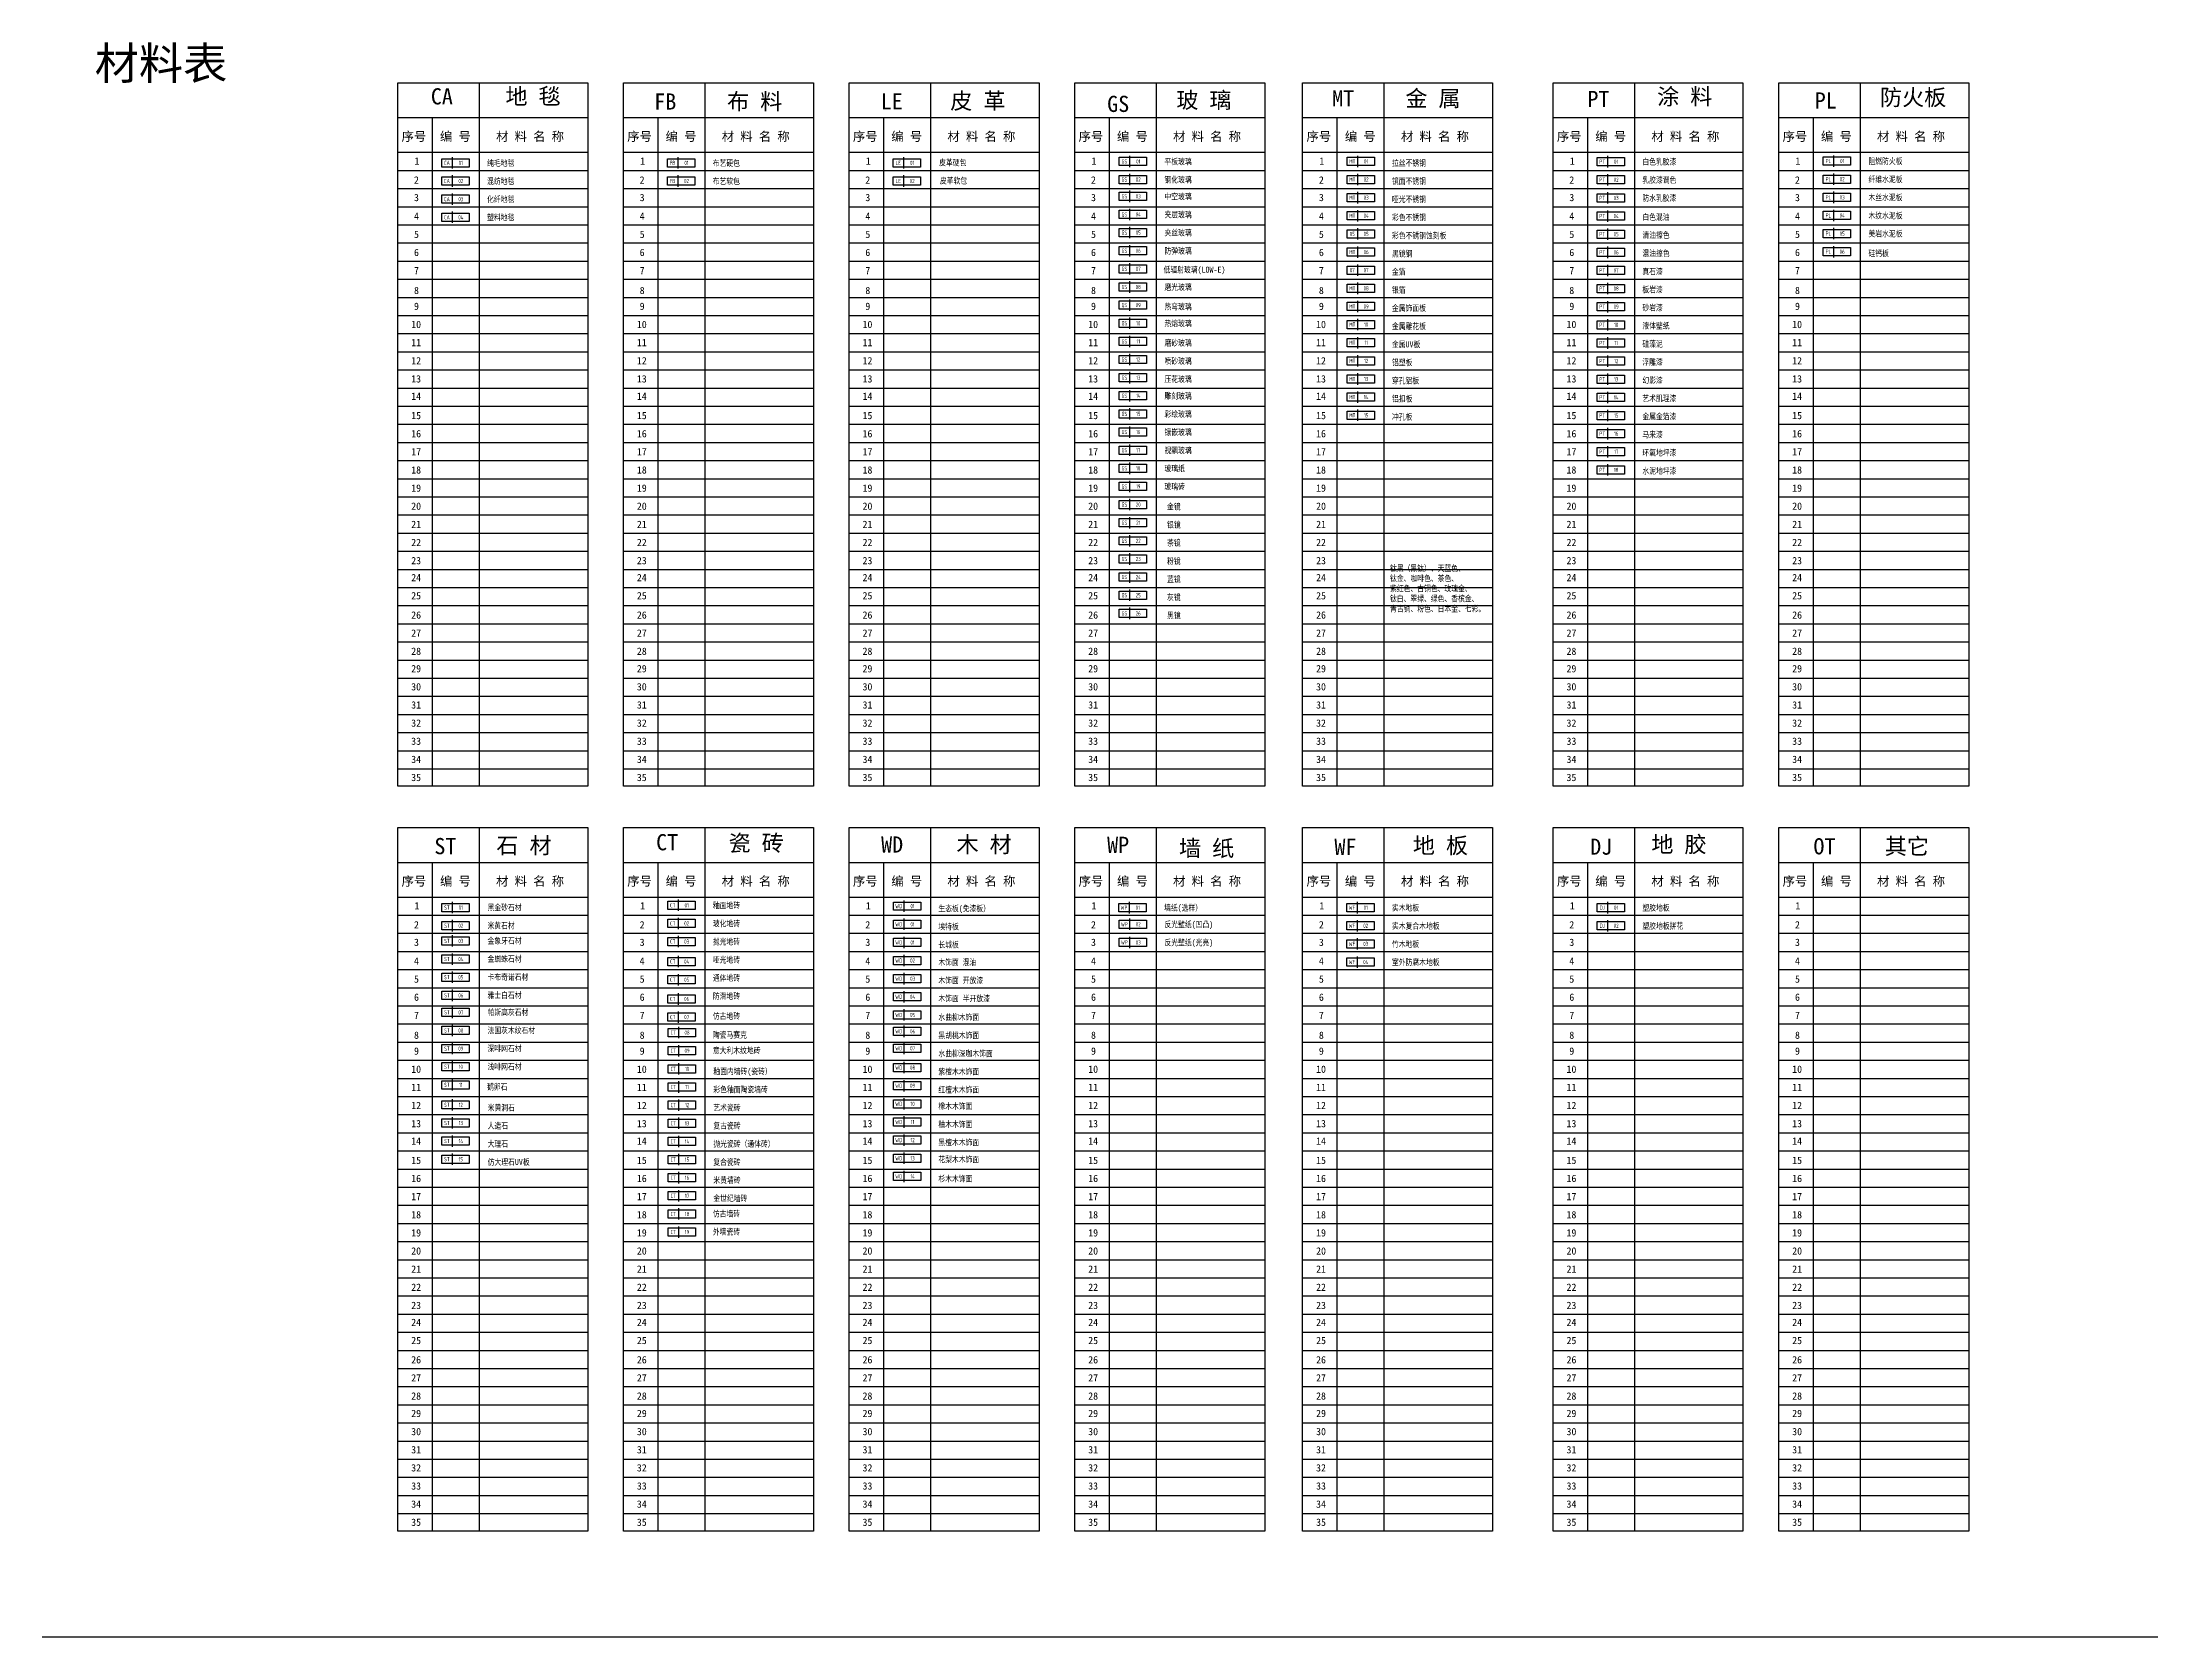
# Model space of a CAD drawing. Header units: millimetres. Extents: x -108685 to 756730, y -311791 to -113.
# Drawn here: x -49350 to -23225, y -290623 to -270934 of the extents above; entities that cross this region are included whole.
import ezdxf
from ezdxf.enums import TextEntityAlignment as Align

# ---------------------------------------------------------------- set-up
doc = ezdxf.new("R2010")
doc.units = ezdxf.units.MM
doc.layers.add('AQ3-【土建墙体】Original_wall', color=160, linetype='Continuous')
doc.layers.add('XX9-【标注引线】Dim', color=44, linetype='Continuous')
doc.styles.add('BLIP', font='ARCHSTYL.SHX', dxfattribs={"width": 0.75, "height": 12})
doc.styles.add('LRL-DIMT', font='archquik.shx', dxfattribs={"width": 0.8})
doc.styles.add('LRL-TXT1', font='NSimSun.ttf', dxfattribs={"width": 0.8})
doc.styles.add('新宋体', font='NSimSun.ttf')
doc.styles.add('黑体', font='simhei.ttf')

msp = doc.modelspace()

# ---------------------------------------------------------------- texts
at = {"color": 44, "style": '黑体'}
msp.add_text('材料表', height=400, dxfattribs=at).set_placement((-48702.4, -271392.1))
at = {"style": '新宋体'}
for s, height, p in [('序号', 111.96, (-44912.6, -272151.6)), ('编 号', 111.96, (-44438.6, -272151.6)), ('材 料 名 称', 111.96, (-43745.6, -272151.6)), ('序号', 111.96, (-42125.7, -272151.6)), ('编 号', 111.96, (-41651.7, -272151.6)), ('材 料 名 称', 111.96, (-40958.6, -272151.6)), ('序号', 111.96, (-39338.7, -272151.6)), ('编 号', 111.96, (-38864.8, -272151.6)), ('材 料 名 称', 111.96, (-38171.7, -272151.6)), ('序号', 111.96, (-36551.8, -272151.6)), ('编 号', 111.96, (-36077.8, -272151.6)), ('材 料 名 称', 111.96, (-35384.8, -272151.6)), ('序号', 111.96, (-33737.4, -272151.6)), ('编 号', 111.96, (-33263.5, -272151.6)), ('材 料 名 称', 111.96, (-32570.4, -272151.6)), ('序号', 111.96, (-30644.8, -272151.6)), ('编 号', 111.96, (-30170.8, -272151.6)), ('材 料 名 称', 111.96, (-29477.7, -272151.6)), ('序号', 111.96, (-27857.8, -272151.6)), ('编 号', 111.96, (-27383.9, -272151.6)), ('材 料 名 称', 111.96, (-26690.8, -272151.6)), ('1', 89.6, (-44753.8, -272445.3)), ('1', 89.6, (-41966.8, -272445.3)), ('1', 89.6, (-39179.9, -272445.3)), ('1', 89.6, (-36392.9, -272445.3)), ('1', 89.6, (-33578.6, -272445.3)), ('1', 89.6, (-30485.9, -272445.3)), ('1', 89.6, (-27699, -272445.3)), ('2', 89.6, (-44759.3, -272678.8)), ('2', 89.6, (-41972.3, -272678.8)), ('2', 89.6, (-39185.4, -272678.8)), ('2', 89.6, (-36398.4, -272678.8)), ('2', 89.6, (-33584.1, -272678.8)), ('2', 89.6, (-30491.4, -272678.8)), ('2', 89.6, (-27704.5, -272678.8)), ('3', 89.6, (-44759.3, -272895.3)), ('3', 89.6, (-41972.3, -272895.3)), ('3', 89.6, (-39185.4, -272895.3)), ('3', 89.6, (-36398.4, -272895.3)), ('3', 89.6, (-33584.1, -272895.3)), ('3', 89.6, (-30491.4, -272895.3)), ('3', 89.6, (-27704.5, -272895.3)), ('4', 89.6, (-44759.3, -273125.7)), ('4', 89.6, (-41972.3, -273125.7)), ('4', 89.6, (-39185.4, -273125.7)), ('4', 89.6, (-36398.4, -273125.7)), ('4', 89.6, (-33584.1, -273125.7)), ('4', 89.6, (-30491.4, -273125.7)), ('4', 89.6, (-27704.5, -273125.7)), ('5', 89.6, (-44759.3, -273349.6)), ('6', 89.6, (-44759.3, -273573.5)), ('5', 89.6, (-41972.3, -273349.6)), ('6', 89.6, (-41972.3, -273573.5)), ('5', 89.6, (-39185.4, -273349.6)), ('6', 89.6, (-39185.4, -273573.5)), ('5', 89.6, (-36398.4, -273349.6)), ('6', 89.6, (-36398.4, -273573.5)), ('5', 89.6, (-33584.1, -273349.6)), ('6', 89.6, (-33584.1, -273573.5)), ('5', 89.6, (-30491.4, -273349.6)), ('6', 89.6, (-30491.4, -273573.5)), ('5', 89.6, (-27704.5, -273349.6)), ('6', 89.6, (-27704.5, -273573.5)), ('7', 89.6, (-44759.3, -273797.4)), ('7', 89.6, (-41972.3, -273797.4)), ('7', 89.6, (-39185.4, -273797.4)), ('7', 89.6, (-36398.4, -273797.4)), ('7', 89.6, (-33584.1, -273797.4)), ('7', 89.6, (-30491.4, -273797.4)), ('7', 89.6, (-27704.5, -273797.4)), ('8', 89.6, (-44759.3, -274042.5)), ('8', 89.6, (-41972.3, -274042.5)), ('8', 89.6, (-39185.4, -274042.5)), ('8', 89.6, (-36398.4, -274042.5)), ('8', 89.6, (-33584.1, -274042.5)), ('8', 89.6, (-30491.4, -274042.5)), ('8', 89.6, (-27704.5, -274042.5)), ('9', 89.6, (-44759.3, -274238.9)), ('9', 89.6, (-41972.3, -274238.9)), ('9', 89.6, (-39185.4, -274238.9)), ('9', 89.6, (-36398.4, -274238.9)), ('9', 89.6, (-33584.1, -274238.9)), ('9', 89.6, (-30491.4, -274238.9)), ('9', 89.6, (-27704.5, -274238.9)), ('10', 89.57, (-44793.9, -274462.8)), ('10', 89.57, (-42007, -274462.8)), ('10', 89.57, (-39220.1, -274462.8)), ('10', 89.57, (-36433.1, -274462.8)), ('10', 89.57, (-33618.8, -274462.8)), ('10', 89.57, (-30526.1, -274462.8)), ('10', 89.57, (-27739.2, -274462.8)), ('11', 89.57, (-44793.9, -274686.7)), ('12', 89.57, (-44793.9, -274910.7)), ('11', 89.57, (-42007, -274686.7)), ('12', 89.57, (-42007, -274910.7)), ('11', 89.57, (-39220.1, -274686.7)), ('12', 89.57, (-39220.1, -274910.7)), ('11', 89.57, (-36433.1, -274686.7)), ('12', 89.57, (-36433.1, -274910.7)), ('11', 89.57, (-33618.8, -274686.7)), ('12', 89.57, (-33618.8, -274910.7)), ('11', 89.57, (-30526.1, -274686.7)), ('12', 89.57, (-30526.1, -274910.7)), ('11', 89.57, (-27739.2, -274686.7)), ('12', 89.57, (-27739.2, -274910.7)), ('13', 89.57, (-44793.9, -275134.6)), ('13', 89.57, (-42007, -275134.6)), ('13', 89.57, (-39220.1, -275134.6)), ('13', 89.57, (-36433.1, -275134.6)), ('13', 89.57, (-33618.8, -275134.6)), ('13', 89.57, (-30526.1, -275134.6)), ('13', 89.57, (-27739.2, -275134.6)), ('14', 89.57, (-44793.9, -275349.5)), ('14', 89.57, (-42007, -275349.5)), ('14', 89.57, (-39220.1, -275349.5)), ('14', 89.57, (-36433.1, -275349.5)), ('14', 89.57, (-33618.8, -275349.5)), ('14', 89.57, (-30526.1, -275349.5)), ('14', 89.57, (-27739.2, -275349.5)), ('15', 89.57, (-44793.9, -275587.7)), ('15', 89.57, (-42007, -275587.7)), ('15', 89.57, (-39220.1, -275587.7)), ('15', 89.57, (-36433.1, -275587.7)), ('15', 89.57, (-33618.8, -275587.7)), ('15', 89.57, (-30526.1, -275587.7)), ('15', 89.57, (-27739.2, -275587.7)), ('16', 89.57, (-44793.9, -275811.6)), ('16', 89.57, (-42007, -275811.6)), ('16', 89.57, (-39220.1, -275811.6)), ('16', 89.57, (-36433.1, -275811.6)), ('16', 89.57, (-33618.8, -275811.6)), ('16', 89.57, (-30526.1, -275811.6)), ('16', 89.57, (-27739.2, -275811.6)), ('17', 89.57, (-44793.9, -276035.5)), ('17', 89.57, (-42007, -276035.5)), ('17', 89.57, (-39220.1, -276035.5)), ('17', 89.57, (-36433.1, -276035.5)), ('17', 89.57, (-33618.8, -276035.5)), ('17', 89.57, (-30526.1, -276035.5)), ('17', 89.57, (-27739.2, -276035.5)), ('18', 89.57, (-44793.9, -276259.5)), ('19', 89.57, (-44793.9, -276483.4)), ('18', 89.57, (-42007, -276259.5)), ('19', 89.57, (-42007, -276483.4)), ('18', 89.57, (-39220.1, -276259.5)), ('19', 89.57, (-39220.1, -276483.4)), ('18', 89.57, (-36433.1, -276259.5)), ('19', 89.57, (-36433.1, -276483.4)), ('18', 89.57, (-33618.8, -276259.5)), ('19', 89.57, (-33618.8, -276483.4)), ('18', 89.57, (-30526.1, -276259.5)), ('19', 89.57, (-30526.1, -276483.4)), ('18', 89.57, (-27739.2, -276259.5)), ('19', 89.57, (-27739.2, -276483.4)), ('20', 89.57, (-44793.9, -276707.3)), ('20', 89.57, (-42007, -276707.3)), ('20', 89.57, (-39220.1, -276707.3)), ('20', 89.57, (-36433.1, -276707.3)), ('20', 89.57, (-33618.8, -276707.3)), ('20', 89.57, (-30526.1, -276707.3)), ('20', 89.57, (-27739.2, -276707.3)), ('21', 89.57, (-44793.9, -276931.3)), ('21', 89.57, (-42007, -276931.3)), ('21', 89.57, (-39220.1, -276931.3)), ('21', 89.57, (-36433.1, -276931.3)), ('21', 89.57, (-33618.8, -276931.3)), ('21', 89.57, (-30526.1, -276931.3)), ('21', 89.57, (-27739.2, -276931.3)), ('22', 89.57, (-44793.9, -277155.2)), ('22', 89.57, (-42007, -277155.2)), ('22', 89.57, (-39220.1, -277155.2)), ('22', 89.57, (-36433.1, -277155.2)), ('22', 89.57, (-33618.8, -277155.2)), ('22', 89.57, (-30526.1, -277155.2)), ('22', 89.57, (-27739.2, -277155.2)), ('23', 89.57, (-44793.9, -277379.1)), ('23', 89.57, (-42007, -277379.1)), ('23', 89.57, (-39220.1, -277379.1)), ('23', 89.57, (-36433.1, -277379.1)), ('23', 89.57, (-33618.8, -277379.1)), ('23', 89.57, (-30526.1, -277379.1)), ('23', 89.57, (-27739.2, -277379.1)), ('24', 89.57, (-44793.9, -277588.8)), ('24', 89.57, (-42007, -277588.8)), ('24', 89.57, (-39220.1, -277588.8)), ('24', 89.57, (-36433.1, -277588.8)), ('24', 89.57, (-33618.8, -277588.8)), ('24', 89.57, (-30526.1, -277588.8)), ('24', 89.57, (-27739.2, -277588.8)), ('25', 89.57, (-44793.9, -277812.7)), ('26', 89.57, (-44793.9, -278051)), ('25', 89.57, (-42007, -277812.7)), ('26', 89.57, (-42007, -278051)), ('25', 89.57, (-39220.1, -277812.7)), ('26', 89.57, (-39220.1, -278051)), ('25', 89.57, (-36433.1, -277812.7)), ('26', 89.57, (-36433.1, -278051)), ('25', 89.57, (-33618.8, -277812.7)), ('26', 89.57, (-33618.8, -278051)), ('25', 89.57, (-30526.1, -277812.7)), ('26', 89.57, (-30526.1, -278051)), ('25', 89.57, (-27739.2, -277812.7)), ('26', 89.57, (-27739.2, -278051)), ('27', 89.57, (-44793.9, -278274.3)), ('27', 89.57, (-42007, -278274.3)), ('27', 89.57, (-39220.1, -278274.3)), ('27', 89.57, (-36433.1, -278274.3)), ('27', 89.57, (-33618.8, -278274.3)), ('27', 89.57, (-30526.1, -278274.3)), ('27', 89.57, (-27739.2, -278274.3)), ('28', 89.57, (-44793.9, -278498.2)), ('28', 89.57, (-42007, -278498.2)), ('28', 89.57, (-39220.1, -278498.2)), ('28', 89.57, (-36433.1, -278498.2)), ('28', 89.57, (-33618.8, -278498.2)), ('28', 89.57, (-30526.1, -278498.2)), ('28', 89.57, (-27739.2, -278498.2)), ('29', 89.57, (-44793.9, -278713.5)), ('29', 89.57, (-42007, -278713.5)), ('29', 89.57, (-39220.1, -278713.5)), ('29', 89.57, (-36433.1, -278713.5)), ('29', 89.57, (-33618.8, -278713.5)), ('29', 89.57, (-30526.1, -278713.5)), ('29', 89.57, (-27739.2, -278713.5)), ('30', 89.57, (-44793.9, -278937.5)), ('30', 89.57, (-42007, -278937.5)), ('30', 89.57, (-39220.1, -278937.5)), ('30', 89.57, (-36433.1, -278937.5)), ('30', 89.57, (-33618.8, -278937.5)), ('30', 89.57, (-30526.1, -278937.5)), ('30', 89.57, (-27739.2, -278937.5)), ('31', 89.57, (-44793.9, -279161.4)), ('31', 89.57, (-42007, -279161.4)), ('31', 89.57, (-39220.1, -279161.4)), ('31', 89.57, (-36433.1, -279161.4)), ('31', 89.57, (-33618.8, -279161.4)), ('31', 89.57, (-30526.1, -279161.4)), ('31', 89.57, (-27739.2, -279161.4)), ('32', 89.57, (-44793.9, -279385.3)), ('33', 89.57, (-44793.9, -279609.2)), ('32', 89.57, (-42007, -279385.3)), ('33', 89.57, (-42007, -279609.2)), ('32', 89.57, (-39220.1, -279385.3)), ('33', 89.57, (-39220.1, -279609.2)), ('32', 89.57, (-36433.1, -279385.3)), ('33', 89.57, (-36433.1, -279609.2)), ('32', 89.57, (-33618.8, -279385.3)), ('33', 89.57, (-33618.8, -279609.2)), ('32', 89.57, (-30526.1, -279385.3)), ('33', 89.57, (-30526.1, -279609.2)), ('32', 89.57, (-27739.2, -279385.3)), ('33', 89.57, (-27739.2, -279609.2)), ('34', 89.57, (-44793.9, -279833.2)), ('34', 89.57, (-42007, -279833.2)), ('34', 89.57, (-39220.1, -279833.2)), ('34', 89.57, (-36433.1, -279833.2)), ('34', 89.57, (-33618.8, -279833.2)), ('34', 89.57, (-30526.1, -279833.2)), ('34', 89.57, (-27739.2, -279833.2)), ('35', 89.57, (-44793.9, -280057.1)), ('35', 89.57, (-42007, -280057.1)), ('35', 89.57, (-39220.1, -280057.1)), ('35', 89.57, (-36433.1, -280057.1)), ('35', 89.57, (-33618.8, -280057.1)), ('35', 89.57, (-30526.1, -280057.1)), ('35', 89.57, (-27739.2, -280057.1)), ('序号', 111.96, (-44912.6, -281349)), ('编 号', 111.96, (-44438.6, -281349)), ('材 料 名 称', 111.96, (-43745.6, -281349)), ('序号', 111.96, (-42125.7, -281349)), ('编 号', 111.96, (-41651.7, -281349)), ('材 料 名 称', 111.96, (-40958.6, -281349)), ('序号', 111.96, (-39338.7, -281349)), ('编 号', 111.96, (-38864.8, -281349)), ('材 料 名 称', 111.96, (-38171.7, -281349)), ('序号', 111.96, (-36551.8, -281349)), ('编 号', 111.96, (-36077.8, -281349)), ('材 料 名 称', 111.96, (-35384.8, -281349)), ('序号', 111.96, (-33737.4, -281349)), ('编 号', 111.96, (-33263.5, -281349)), ('材 料 名 称', 111.96, (-32570.4, -281349)), ('序号', 111.96, (-30644.8, -281349)), ('编 号', 111.96, (-30170.8, -281349)), ('材 料 名 称', 111.96, (-29477.7, -281349)), ('序号', 111.96, (-27857.8, -281349)), ('编 号', 111.96, (-27383.9, -281349)), ('材 料 名 称', 111.96, (-26690.8, -281349)), ('1', 89.6, (-44753.8, -281642.7)), ('1', 89.6, (-41966.8, -281642.7)), ('1', 89.6, (-39179.9, -281642.7)), ('1', 89.6, (-36392.9, -281642.7)), ('1', 89.6, (-33578.6, -281642.7)), ('1', 89.6, (-30485.9, -281642.7)), ('1', 89.6, (-27699, -281642.7)), ('2', 89.6, (-44759.3, -281876.2)), ('2', 89.6, (-41972.3, -281876.2)), ('2', 89.6, (-39185.4, -281876.2)), ('2', 89.6, (-36398.4, -281876.2)), ('2', 89.6, (-33584.1, -281876.2)), ('2', 89.6, (-30491.4, -281876.2)), ('2', 89.6, (-27704.5, -281876.2)), ('3', 89.6, (-44759.3, -282092.7)), ('3', 89.6, (-41972.3, -282092.7)), ('3', 89.6, (-39185.4, -282092.7)), ('3', 89.6, (-36398.4, -282092.7)), ('3', 89.6, (-33584.1, -282092.7)), ('3', 89.6, (-30491.4, -282092.7)), ('3', 89.6, (-27704.5, -282092.7)), ('4', 89.6, (-44759.3, -282323.1)), ('4', 89.6, (-41972.3, -282323.1)), ('4', 89.6, (-39185.4, -282323.1)), ('4', 89.6, (-36398.4, -282323.1)), ('4', 89.6, (-33584.1, -282323.1)), ('4', 89.6, (-30491.4, -282323.1)), ('4', 89.6, (-27704.5, -282323.1)), ('5', 89.6, (-44759.3, -282547)), ('5', 89.6, (-41972.3, -282547)), ('5', 89.6, (-39185.4, -282547)), ('5', 89.6, (-36398.4, -282547)), ('5', 89.6, (-33584.1, -282547)), ('5', 89.6, (-30491.4, -282547)), ('5', 89.6, (-27704.5, -282547)), ('6', 89.6, (-44759.3, -282770.9)), ('7', 89.6, (-44759.3, -282994.8)), ('6', 89.6, (-41972.3, -282770.9)), ('7', 89.6, (-41972.3, -282994.8)), ('6', 89.6, (-39185.4, -282770.9)), ('7', 89.6, (-39185.4, -282994.8)), ('6', 89.6, (-36398.4, -282770.9)), ('7', 89.6, (-36398.4, -282994.8)), ('6', 89.6, (-33584.1, -282770.9)), ('7', 89.6, (-33584.1, -282994.8)), ('6', 89.6, (-30491.4, -282770.9)), ('7', 89.6, (-30491.4, -282994.8)), ('6', 89.6, (-27704.5, -282770.9)), ('7', 89.6, (-27704.5, -282994.8)), ('8', 89.6, (-44759.3, -283239.9)), ('8', 89.6, (-41972.3, -283239.9)), ('8', 89.6, (-39185.4, -283239.9)), ('8', 89.6, (-36398.4, -283239.9)), ('8', 89.6, (-33584.1, -283239.9)), ('8', 89.6, (-30491.4, -283239.9)), ('8', 89.6, (-27704.5, -283239.9)), ('9', 89.6, (-44759.3, -283436.3)), ('9', 89.6, (-41972.3, -283436.3)), ('9', 89.6, (-39185.4, -283436.3)), ('9', 89.6, (-36398.4, -283436.3)), ('9', 89.6, (-33584.1, -283436.3)), ('9', 89.6, (-30491.4, -283436.3)), ('9', 89.6, (-27704.5, -283436.3)), ('10', 89.57, (-44793.9, -283660.2)), ('10', 89.57, (-42007, -283660.2)), ('10', 89.57, (-39220.1, -283660.2)), ('10', 89.57, (-36433.1, -283660.2)), ('10', 89.57, (-33618.8, -283660.2)), ('10', 89.57, (-30526.1, -283660.2)), ('10', 89.57, (-27739.2, -283660.2)), ('11', 89.57, (-44793.9, -283884.1)), ('11', 89.57, (-42007, -283884.1)), ('11', 89.57, (-39220.1, -283884.1)), ('11', 89.57, (-36433.1, -283884.1)), ('11', 89.57, (-33618.8, -283884.1)), ('11', 89.57, (-30526.1, -283884.1)), ('11', 89.57, (-27739.2, -283884.1)), ('12', 89.57, (-44793.9, -284108.1)), ('12', 89.57, (-42007, -284108.1)), ('12', 89.57, (-39220.1, -284108.1)), ('12', 89.57, (-36433.1, -284108.1)), ('12', 89.57, (-33618.8, -284108.1)), ('12', 89.57, (-30526.1, -284108.1)), ('12', 89.57, (-27739.2, -284108.1)), ('13', 89.57, (-44793.9, -284332)), ('14', 89.57, (-44793.9, -284546.9)), ('13', 89.57, (-42007, -284332)), ('14', 89.57, (-42007, -284546.9)), ('13', 89.57, (-39220.1, -284332)), ('14', 89.57, (-39220.1, -284546.9)), ('13', 89.57, (-36433.1, -284332)), ('14', 89.57, (-36433.1, -284546.9)), ('13', 89.57, (-33618.8, -284332)), ('14', 89.57, (-33618.8, -284546.9)), ('13', 89.57, (-30526.1, -284332)), ('14', 89.57, (-30526.1, -284546.9)), ('13', 89.57, (-27739.2, -284332)), ('14', 89.57, (-27739.2, -284546.9)), ('15', 89.57, (-44793.9, -284785.1)), ('15', 89.57, (-42007, -284785.1)), ('15', 89.57, (-39220.1, -284785.1)), ('15', 89.57, (-36433.1, -284785.1)), ('15', 89.57, (-33618.8, -284785.1)), ('15', 89.57, (-30526.1, -284785.1)), ('15', 89.57, (-27739.2, -284785.1)), ('16', 89.57, (-44793.9, -285009)), ('16', 89.57, (-42007, -285009)), ('16', 89.57, (-39220.1, -285009)), ('16', 89.57, (-36433.1, -285009)), ('16', 89.57, (-33618.8, -285009)), ('16', 89.57, (-30526.1, -285009)), ('16', 89.57, (-27739.2, -285009)), ('17', 89.57, (-44793.9, -285232.9)), ('17', 89.57, (-42007, -285232.9)), ('17', 89.57, (-39220.1, -285232.9)), ('17', 89.57, (-36433.1, -285232.9)), ('17', 89.57, (-33618.8, -285232.9)), ('17', 89.57, (-30526.1, -285232.9)), ('17', 89.57, (-27739.2, -285232.9)), ('18', 89.57, (-44793.9, -285456.9)), ('18', 89.57, (-42007, -285456.9)), ('18', 89.57, (-39220.1, -285456.9)), ('18', 89.57, (-36433.1, -285456.9)), ('18', 89.57, (-33618.8, -285456.9)), ('18', 89.57, (-30526.1, -285456.9)), ('18', 89.57, (-27739.2, -285456.9)), ('19', 89.57, (-44793.9, -285680.8)), ('19', 89.57, (-42007, -285680.8)), ('19', 89.57, (-39220.1, -285680.8)), ('19', 89.57, (-36433.1, -285680.8)), ('19', 89.57, (-33618.8, -285680.8)), ('19', 89.57, (-30526.1, -285680.8)), ('19', 89.57, (-27739.2, -285680.8)), ('20', 89.57, (-44793.9, -285904.7)), ('21', 89.57, (-44793.9, -286128.7)), ('20', 89.57, (-42007, -285904.7)), ('21', 89.57, (-42007, -286128.7)), ('20', 89.57, (-39220.1, -285904.7)), ('21', 89.57, (-39220.1, -286128.7)), ('20', 89.57, (-36433.1, -285904.7)), ('21', 89.57, (-36433.1, -286128.7)), ('20', 89.57, (-33618.8, -285904.7)), ('21', 89.57, (-33618.8, -286128.7)), ('20', 89.57, (-30526.1, -285904.7)), ('21', 89.57, (-30526.1, -286128.7)), ('20', 89.57, (-27739.2, -285904.7)), ('21', 89.57, (-27739.2, -286128.7)), ('22', 89.57, (-44793.9, -286352.6)), ('22', 89.57, (-42007, -286352.6)), ('22', 89.57, (-39220.1, -286352.6)), ('22', 89.57, (-36433.1, -286352.6)), ('22', 89.57, (-33618.8, -286352.6)), ('22', 89.57, (-30526.1, -286352.6)), ('22', 89.57, (-27739.2, -286352.6)), ('23', 89.57, (-44793.9, -286576.5)), ('23', 89.57, (-42007, -286576.5)), ('23', 89.57, (-39220.1, -286576.5)), ('23', 89.57, (-36433.1, -286576.5)), ('23', 89.57, (-33618.8, -286576.5)), ('23', 89.57, (-30526.1, -286576.5)), ('23', 89.57, (-27739.2, -286576.5)), ('24', 89.57, (-44793.9, -286786.2)), ('24', 89.57, (-42007, -286786.2)), ('24', 89.57, (-39220.1, -286786.2)), ('24', 89.57, (-36433.1, -286786.2)), ('24', 89.57, (-33618.8, -286786.2)), ('24', 89.57, (-30526.1, -286786.2)), ('24', 89.57, (-27739.2, -286786.2)), ('25', 89.57, (-44793.9, -287010.1)), ('25', 89.57, (-42007, -287010.1)), ('25', 89.57, (-39220.1, -287010.1)), ('25', 89.57, (-36433.1, -287010.1)), ('25', 89.57, (-33618.8, -287010.1)), ('25', 89.57, (-30526.1, -287010.1)), ('25', 89.57, (-27739.2, -287010.1)), ('26', 89.57, (-44793.9, -287248.4)), ('26', 89.57, (-42007, -287248.4)), ('26', 89.57, (-39220.1, -287248.4)), ('26', 89.57, (-36433.1, -287248.4)), ('26', 89.57, (-33618.8, -287248.4)), ('26', 89.57, (-30526.1, -287248.4)), ('26', 89.57, (-27739.2, -287248.4)), ('27', 89.57, (-44793.9, -287471.7)), ('28', 89.57, (-44793.9, -287695.6)), ('27', 89.57, (-42007, -287471.7)), ('28', 89.57, (-42007, -287695.6)), ('27', 89.57, (-39220.1, -287471.7)), ('28', 89.57, (-39220.1, -287695.6)), ('27', 89.57, (-36433.1, -287471.7)), ('28', 89.57, (-36433.1, -287695.6)), ('27', 89.57, (-33618.8, -287471.7)), ('28', 89.57, (-33618.8, -287695.6)), ('27', 89.57, (-30526.1, -287471.7)), ('28', 89.57, (-30526.1, -287695.6)), ('27', 89.57, (-27739.2, -287471.7)), ('28', 89.57, (-27739.2, -287695.6)), ('29', 89.57, (-44793.9, -287910.9)), ('29', 89.57, (-42007, -287910.9)), ('29', 89.57, (-39220.1, -287910.9)), ('29', 89.57, (-36433.1, -287910.9)), ('29', 89.57, (-33618.8, -287910.9)), ('29', 89.57, (-30526.1, -287910.9)), ('29', 89.57, (-27739.2, -287910.9)), ('30', 89.57, (-44793.9, -288134.9)), ('30', 89.57, (-42007, -288134.9)), ('30', 89.57, (-39220.1, -288134.9)), ('30', 89.57, (-36433.1, -288134.9)), ('30', 89.57, (-33618.8, -288134.9)), ('30', 89.57, (-30526.1, -288134.9)), ('30', 89.57, (-27739.2, -288134.9)), ('31', 89.57, (-44793.9, -288358.8)), ('31', 89.57, (-42007, -288358.8)), ('31', 89.57, (-39220.1, -288358.8)), ('31', 89.57, (-36433.1, -288358.8)), ('31', 89.57, (-33618.8, -288358.8)), ('31', 89.57, (-30526.1, -288358.8)), ('31', 89.57, (-27739.2, -288358.8)), ('32', 89.57, (-44793.9, -288582.7)), ('32', 89.57, (-42007, -288582.7)), ('32', 89.57, (-39220.1, -288582.7)), ('32', 89.57, (-36433.1, -288582.7)), ('32', 89.57, (-33618.8, -288582.7)), ('32', 89.57, (-30526.1, -288582.7)), ('32', 89.57, (-27739.2, -288582.7)), ('33', 89.57, (-44793.9, -288806.6)), ('33', 89.57, (-42007, -288806.6)), ('33', 89.57, (-39220.1, -288806.6)), ('33', 89.57, (-36433.1, -288806.6)), ('33', 89.57, (-33618.8, -288806.6)), ('33', 89.57, (-30526.1, -288806.6)), ('33', 89.57, (-27739.2, -288806.6)), ('34', 89.57, (-44793.9, -289030.6)), ('35', 89.57, (-44793.9, -289254.5)), ('34', 89.57, (-42007, -289030.6)), ('35', 89.57, (-42007, -289254.5)), ('34', 89.57, (-39220.1, -289030.6)), ('35', 89.57, (-39220.1, -289254.5)), ('34', 89.57, (-36433.1, -289030.6)), ('35', 89.57, (-36433.1, -289254.5)), ('34', 89.57, (-33618.8, -289030.6)), ('35', 89.57, (-33618.8, -289254.5)), ('34', 89.57, (-30526.1, -289030.6)), ('35', 89.57, (-30526.1, -289254.5)), ('34', 89.57, (-27739.2, -289030.6)), ('35', 89.57, (-27739.2, -289254.5))]:
    msp.add_text(s, height=height, dxfattribs=at).set_placement(p)
at = {"style": 'LRL-TXT1', "width": 0.8}
for s, p in [('纯毛地毯', (-43857, -272461.8)), ('布艺硬包', (-41070.1, -272461.8)), ('皮革硬包', (-38273.9, -272456.7)), ('平板玻璃', (-35491.1, -272443.2)), ('拉丝不锈钢', (-32681.8, -272461.8)), ('白色乳胶漆', (-29589.2, -272446.5)), ('阻燃防火板', (-26797.1, -272439)), ('混纺地毯', (-43857, -272685.7)), ('布艺软包', (-41070.1, -272685.7)), ('皮革软包', (-38264.7, -272680.6)), ('钢化玻璃', (-35491.1, -272667.2)), ('镜面不锈钢', (-32681.8, -272685.7)), ('乳胶漆调色', (-29589.2, -272670.4)), ('纤维水泥板', (-26797.1, -272663)), ('化纤地毯', (-43857, -272909.6)), ('中空玻璃', (-35491.1, -272874.5)), ('哑光不锈钢', (-32681.8, -272909.6)), ('防水乳胶漆', (-29589.2, -272894.4)), ('木丝水泥板', (-26797.1, -272886.9)), ('塑料地毯', (-43857, -273133.6)), ('夹层玻璃', (-35491.1, -273098.5)), ('夹丝玻璃', (-35491.1, -273322.4)), ('彩色不锈钢', (-32681.8, -273133.6)), ('白色混油', (-29589.2, -273128.4)), ('木纹水泥板', (-26797.1, -273110.8)), ('美岩水泥板', (-26797.1, -273334.8)), ('防弹玻璃', (-35491.1, -273546.3)), ('彩色不锈钢蚀刻板', (-32681.8, -273357.5)), ('黑镜钢', (-32681.8, -273581.4)), ('清油擦色', (-29589.2, -273352.3)), ('混油擦色', (-29589.2, -273576.2)), ('硅钙板', (-26797.1, -273577.1)), (' 低辐射玻璃(LOW-E)', (-35550.8, -273778.8)), ('金箔', (-32681.8, -273805.3)), ('真石漆', (-29589.2, -273800.2)), ('磨光玻璃', (-35491.1, -273994.2)), ('银箔', (-32681.8, -274029.3)), ('板岩漆', (-29589.2, -274024.1)), ('热弯玻璃', (-35491.1, -274234.7)), ('金属饰面板', (-32681.8, -274253.2)), ('砂岩漆', (-29589.2, -274248)), ('热熔玻璃', (-35491.1, -274442)), ('金属雕花板', (-32681.8, -274477.1)), ('液体壁纸', (-29589.2, -274471.9)), ('磨砂玻璃', (-35491.1, -274682.5)), ('喷砂玻璃', (-35491.1, -274906.4)), ('金属UV板', (-32681.8, -274701.1)), ('硅藻泥', (-29589.2, -274695.9)), ('压花玻璃', (-35491.1, -275130.4)), ('铝塑板', (-32681.8, -274925)), ('穿孔铝板', (-32681.8, -275148.9)), ('浮雕漆', (-29589.2, -274919.8)), ('幻影漆', (-29589.2, -275143.7)), ('雕刻玻璃', (-35491.1, -275337.8)), ('铝扣板', (-32681.8, -275372.8)), ('艺术肌理漆', (-29589.2, -275367.6)), ('彩绘玻璃', (-35491.1, -275561.7)), ('冲孔板', (-32681.8, -275596.8)), ('金属金箔漆', (-29589.2, -275591.6)), ('镶嵌玻璃', (-35491.1, -275785.6)), ('马来漆', (-29589.2, -275815.5)), ('视飘玻璃', (-35491.1, -276009.5)), ('环氧地坪漆', (-29589.2, -276039.4)), ('玻璃纸', (-35491.1, -276233.5)), ('玻璃砖', (-35491.1, -276457.4)), ('水泥地坪漆', (-29589.2, -276263.4)), ('金镜', (-35459.6, -276705.2)), ('银镜', (-35459.6, -276929.1)), ('茶镜', (-35459.6, -277153)), ('粉镜', (-35459.6, -277376.9)), ('蓝镜', (-35459.6, -277600.9)), ('灰镜', (-35459.6, -277824.8)), ('黑镜', (-35459.6, -278048.7)), ('黑金砂石材', (-43851.3, -281654.6)), ('釉面地砖', (-41068.3, -281630)), ('生态板(免漆板）', (-38283.2, -281667.3)), ('墙纸(选样）', (-35496.2, -281659.2)), ('实木地板', (-32681.8, -281659.2)), ('塑胶地板', (-29589.2, -281659.2)), ('米黄石材', (-43851.3, -281878.5)), ('玻化地砖', (-41068.3, -281853.9)), ('埃特板', (-38283.2, -281891.2)), ('反光壁纸(凹凸)', (-35491.1, -281864.6)), ('实木复合木地板', (-32681.8, -281883.1)), ('塑胶地板拼花', (-29589.2, -281883.1)), ('金象牙石材', (-43851.3, -282066.8)), ('抛光地砖', (-41068.3, -282077.9)), ('长城板', (-38283.2, -282115.1)), ('反光壁纸(光亮)', (-35491.1, -282088.5)), ('竹木地板', (-32681.8, -282107)), ('金蜘蛛石材', (-43851.3, -282290.7)), ('哑光地砖', (-41068.3, -282301.8)), ('木饰面 混油', (-38283.2, -282331)), ('室外防腐木地板', (-32681.8, -282331)), ('雅士白石材', (-43851.3, -282738.6)), ('卡布奇诺石材', (-43851.3, -282514.6)), ('通体地砖', (-41068.3, -282525.7)), ('防滑地砖', (-41068.3, -282749.6)), ('木饰面 开放漆', (-38283.2, -282554.9)), ('帕斯高灰石材', (-43851.3, -282948.5)), ('仿古地砖', (-41068.3, -282996.9)), ('木饰面 半开放漆', (-38283.2, -282778.8)), ('水曲柳木饰面', (-38283.2, -283010.8)), ('法国灰木纹石材', (-43851.3, -283172.5)), ('陶瓷马赛克', (-41068.3, -283229)), ('黑胡桃木饰面', (-38283.2, -283234.8)), ('深啡网石材', (-43851.3, -283396.4)), ('意大利木纹地砖', (-41068.3, -283421.4)), ('水曲柳深咖木饰面', (-38283.2, -283458.7)), ('浅啡网石材', (-43851.3, -283620.3)), ('釉面内墙砖(瓷砖）', (-41062.6, -283679.4)), ('紫檀木木饰面', (-38283.2, -283682.6)), ('鹅卵石', (-43857, -283870.1)), ('彩色釉面陶瓷墙砖', (-41062.6, -283903.4)), ('红檀木木饰面', (-38283.2, -283906.6)), ('米黄洞石', (-43849.5, -284127.3)), ('艺术瓷砖', (-41062.6, -284127.3)), ('橡木木饰面', (-38283.2, -284108.7)), ('人造石', (-43849.5, -284351.2)), ('大理石', (-43849.5, -284575.1)), ('复古瓷砖', (-41062.6, -284351.2)), ('抛光瓷砖（通体砖）', (-41062.6, -284575.1)), ('柚木木饰面', (-38283.2, -284332.7)), ('黑檀木木饰面', (-38283.2, -284556.6)), ('仿大理石UV板', (-43849.5, -284799.1)), ('复合瓷砖', (-41062.6, -284799.1)), ('花梨木木饰面', (-38283.2, -284766.6)), ('米黄墙砖', (-41062.6, -285023)), ('杉木木饰面', (-38283.2, -285004.5)), ('金世纪墙砖', (-41062.6, -285246.9)), ('仿古墙砖', (-41068.3, -285436.8)), ('外墙瓷砖', (-41068.3, -285660.7))]:
    msp.add_text(s, height=75, dxfattribs=at).set_placement(p)
at = {"insert": (-32705.7, -277390.8), "char_height": 75, "width": 2278.354, "attachment_point": 1, "style": 'LRL-TXT1'}
msp.add_mtext('钛黑（黑钛）、天蓝色、\\P钛金、咖啡色、茶色、\\P紫红色、古铜色、玫瑰金、\\P钛白、翠绿、绿色、香槟金、\\P青古铜、粉色、日本金、七彩。', dxfattribs=at)
at = {"layer": 'XX9-【标注引线】Dim', "style": '黑体'}
for s, p in [('CA', (-44551.4, -271700.7)), ('地 毯', (-43630, -271700.7)), ('FB', (-41792.3, -271765)), ('布 料 ', (-40893, -271763.8)), ('LE', (-38995.9, -271762.5)), ('皮 革', (-38136.8, -271757.9)), ('GS', (-36198.4, -271794)), ('玻 璃 ', (-35344.5, -271747.6)), ('MT', (-33420.4, -271725.4)), ('金 属 ', (-32516.5, -271725.9)), ('PT', (-30268.2, -271733.5)), ('涂 料 ', (-29407.2, -271703.6)), ('PL', (-27460.5, -271752)), ('防火板 ', (-26654.7, -271713.3)), ('ST', (-44507.6, -280960)), ('石 材 ', (-43741.4, -280951.9)), ('CT', (-41769.2, -280912.2)), ('瓷 砖 ', (-40874.1, -280921.8)), ('WD', (-38990.3, -280940.3)), ('木 材 ', (-38059.4, -280939)), ('WP', (-36199.2, -280944.4)), ('墙 纸 ', (-35311.6, -280986.9)), ('WF', (-33392.4, -280968.9)), ('地 板 ', (-32423.8, -280951.4)), ('DJ', (-30233.3, -280966.4)), ('地 胶 ', (-29478.2, -280937.8)), ('OT', (-27476.5, -280962.5)), ('其它', (-26595.7, -280961.4))]:
    msp.add_text(s, height=200, dxfattribs=at).set_placement(p)

# ---------------------------------------------------------------- blocks, each defined once
blk = doc.blocks.new('FIN-REF')
for p, q in [((0, -3.5), (0, 3.5)), ((0, 3.5), (23, 3.5)), ((9, -4.8), (9, 4.8)), ((23, 3.5), (23, -3.5)), ((23, -3.5), (0, -3.5))]:
    blk.add_line(p, q)
at = {"style": 'BLIP', "width": 0.8, "flags": 4}
for p in [(-1.3, -3.3), (-1.2, -7.8)]:
    blk.add_attdef('ITEM', text='', height=3.5, dxfattribs=at).set_placement(p, align=Align.BOTTOM_RIGHT)
for tag, p in [('ITEM', (4.3, 0)), ('NUM', (16, 0)), ('ITEM', (10.5, -6.9)), ('ITEM', (10.5, -11.3))]:
    blk.add_attdef(tag, text='', height=3.5, dxfattribs=at).set_placement(p, align=Align.MIDDLE)
for p in [(23.9, -3.4), (24.1, -7.8)]:
    blk.add_attdef('ITEM', text='', height=3.5, dxfattribs=at).set_placement(p, align=Align.BOTTOM_LEFT)

# ---------------------------------------------------------------- linework, layer by layer
for p, q in [((-44960.6, -271435), (-42614.3, -271435)), ((-43956.1, -271435), (-43956.1, -280121.4)), ((-42614.3, -271435), (-42614.3, -280121.4)), ((-42173.6, -271435), (-39827.4, -271435)), ((-41169.2, -271435), (-41169.2, -280121.4)), ((-39827.4, -271435), (-39827.4, -280121.4)), ((-39386.7, -271435), (-37040.4, -271435)), ((-38382.2, -271435), (-38382.2, -280121.4)), ((-37040.4, -271435), (-37040.4, -280121.4)), ((-36599.7, -271435), (-34253.5, -271435)), ((-35595.3, -271435), (-35595.3, -280121.4)), ((-34253.5, -271435), (-34253.5, -280121.4)), ((-33785.4, -271435), (-31439.1, -271435)), ((-32780.9, -271435), (-32780.9, -280121.4)), ((-31439.1, -271435), (-31439.1, -280121.4)), ((-30692.7, -271435), (-28346.5, -271435)), ((-29688.3, -271435), (-29688.3, -280121.4)), ((-28346.5, -271435), (-28346.5, -280121.4)), ((-27905.8, -271435), (-25559.5, -271435)), ((-26901.3, -271435), (-26901.3, -280121.4)), ((-25559.5, -271435), (-25559.5, -280121.4)), ((-44960.6, -271863.5), (-42614.3, -271863.5)), ((-44535.9, -271863.5), (-44535.9, -280121.4)), ((-42173.6, -271863.5), (-39827.4, -271863.5)), ((-41749, -271863.5), (-41749, -280121.4)), ((-39386.7, -271863.5), (-37040.4, -271863.5)), ((-38962, -271863.5), (-38962, -280121.4)), ((-36599.7, -271863.5), (-34253.5, -271863.5)), ((-36175.1, -271863.5), (-36175.1, -280121.4)), ((-33785.4, -271863.5), (-31439.1, -271863.5)), ((-33360.7, -271863.5), (-33360.7, -280121.4)), ((-30692.7, -271863.5), (-28346.5, -271863.5)), ((-30268.1, -271863.5), (-30268.1, -280121.4)), ((-27905.8, -271863.5), (-25559.5, -271863.5)), ((-27481.1, -271863.5), (-27481.1, -280121.4)), ((-44960.6, -272292), (-42614.3, -272292)), ((-42173.6, -272292), (-39827.4, -272292)), ((-39386.7, -272292), (-37040.4, -272292)), ((-36599.7, -272292), (-34253.5, -272292)), ((-33785.4, -272292), (-31439.1, -272292)), ((-30692.7, -272292), (-28346.5, -272292)), ((-27905.8, -272292), (-25559.5, -272292)), ((-44960.6, -272516), (-42614.3, -272516)), ((-42173.6, -272516), (-39827.4, -272516)), ((-39386.7, -272516), (-37040.4, -272516)), ((-36599.7, -272516), (-34253.5, -272516)), ((-33785.4, -272516), (-31439.1, -272516)), ((-30692.7, -272516), (-28346.5, -272516)), ((-27905.8, -272516), (-25559.5, -272516)), ((-44960.6, -272739.9), (-42614.3, -272739.9)), ((-44960.6, -272963.8), (-42614.3, -272963.8)), ((-42173.6, -272739.9), (-39827.4, -272739.9)), ((-42173.6, -272963.8), (-39827.4, -272963.8)), ((-39386.7, -272739.9), (-37040.4, -272739.9)), ((-39386.7, -272963.8), (-37040.4, -272963.8)), ((-36599.7, -272739.9), (-34253.5, -272739.9)), ((-36599.7, -272963.8), (-34253.5, -272963.8)), ((-33785.4, -272739.9), (-31439.1, -272739.9)), ((-33785.4, -272963.8), (-31439.1, -272963.8)), ((-30692.7, -272739.9), (-28346.5, -272739.9)), ((-30692.7, -272963.8), (-28346.5, -272963.8)), ((-27905.8, -272739.9), (-25559.5, -272739.9)), ((-27905.8, -272963.8), (-25559.5, -272963.8)), ((-44960.6, -273187.8), (-42614.3, -273187.8)), ((-42173.6, -273187.8), (-39827.4, -273187.8)), ((-39386.7, -273187.8), (-37040.4, -273187.8)), ((-36599.7, -273187.8), (-34253.5, -273187.8)), ((-33785.4, -273187.8), (-31439.1, -273187.8)), ((-30692.7, -273187.8), (-28346.5, -273187.8)), ((-27905.8, -273187.8), (-25559.5, -273187.8)), ((-44960.6, -273411.7), (-42614.3, -273411.7)), ((-42173.6, -273411.7), (-39827.4, -273411.7)), ((-39386.7, -273411.7), (-37040.4, -273411.7)), ((-36599.7, -273411.7), (-34253.5, -273411.7)), ((-33785.4, -273411.7), (-31439.1, -273411.7)), ((-30692.7, -273411.7), (-28346.5, -273411.7)), ((-27905.8, -273411.7), (-25559.5, -273411.7)), ((-44960.6, -273635.6), (-42614.3, -273635.6)), ((-42173.6, -273635.6), (-39827.4, -273635.6)), ((-39386.7, -273635.6), (-37040.4, -273635.6)), ((-36599.7, -273635.6), (-34253.5, -273635.6)), ((-33785.4, -273635.6), (-31439.1, -273635.6)), ((-30692.7, -273635.6), (-28346.5, -273635.6)), ((-27905.8, -273635.6), (-25559.5, -273635.6)), ((-44960.6, -273859.5), (-42614.3, -273859.5)), ((-42173.6, -273859.5), (-39827.4, -273859.5)), ((-39386.7, -273859.5), (-37040.4, -273859.5)), ((-36599.7, -273859.5), (-34253.5, -273859.5)), ((-33785.4, -273859.5), (-31439.1, -273859.5)), ((-30692.7, -273859.5), (-28346.5, -273859.5)), ((-27905.8, -273859.5), (-25559.5, -273859.5)), ((-44960.6, -274083.5), (-42614.3, -274083.5)), ((-42173.6, -274083.5), (-39827.4, -274083.5)), ((-39386.7, -274083.5), (-37040.4, -274083.5)), ((-36599.7, -274083.5), (-34253.5, -274083.5)), ((-33785.4, -274083.5), (-31439.1, -274083.5)), ((-30692.7, -274083.5), (-28346.5, -274083.5)), ((-27905.8, -274083.5), (-25559.5, -274083.5)), ((-44960.6, -274307.4), (-42614.3, -274307.4)), ((-44960.6, -274531.3), (-42614.3, -274531.3)), ((-42173.6, -274307.4), (-39827.4, -274307.4)), ((-42173.6, -274531.3), (-39827.4, -274531.3)), ((-39386.7, -274307.4), (-37040.4, -274307.4)), ((-39386.7, -274531.3), (-37040.4, -274531.3)), ((-36599.7, -274307.4), (-34253.5, -274307.4)), ((-36599.7, -274531.3), (-34253.5, -274531.3)), ((-33785.4, -274307.4), (-31439.1, -274307.4)), ((-33785.4, -274531.3), (-31439.1, -274531.3)), ((-30692.7, -274307.4), (-28346.5, -274307.4)), ((-30692.7, -274531.3), (-28346.5, -274531.3)), ((-27905.8, -274307.4), (-25559.5, -274307.4)), ((-27905.8, -274531.3), (-25559.5, -274531.3)), ((-44960.6, -274755.2), (-42614.3, -274755.2)), ((-42173.6, -274755.2), (-39827.4, -274755.2)), ((-39386.7, -274755.2), (-37040.4, -274755.2)), ((-36599.7, -274755.2), (-34253.5, -274755.2)), ((-33785.4, -274755.2), (-31439.1, -274755.2)), ((-30692.7, -274755.2), (-28346.5, -274755.2)), ((-27905.8, -274755.2), (-25559.5, -274755.2)), ((-44960.6, -274979.2), (-42614.3, -274979.2)), ((-42173.6, -274979.2), (-39827.4, -274979.2)), ((-39386.7, -274979.2), (-37040.4, -274979.2)), ((-36599.7, -274979.2), (-34253.5, -274979.2)), ((-33785.4, -274979.2), (-31439.1, -274979.2)), ((-30692.7, -274979.2), (-28346.5, -274979.2)), ((-27905.8, -274979.2), (-25559.5, -274979.2)), ((-44960.6, -275203.1), (-42614.3, -275203.1)), ((-42173.6, -275203.1), (-39827.4, -275203.1)), ((-39386.7, -275203.1), (-37040.4, -275203.1)), ((-36599.7, -275203.1), (-34253.5, -275203.1)), ((-33785.4, -275203.1), (-31439.1, -275203.1)), ((-30692.7, -275203.1), (-28346.5, -275203.1)), ((-27905.8, -275203.1), (-25559.5, -275203.1)), ((-44960.6, -275427), (-42614.3, -275427)), ((-42173.6, -275427), (-39827.4, -275427)), ((-39386.7, -275427), (-37040.4, -275427)), ((-36599.7, -275427), (-34253.5, -275427)), ((-33785.4, -275427), (-31439.1, -275427)), ((-30692.7, -275427), (-28346.5, -275427)), ((-27905.8, -275427), (-25559.5, -275427)), ((-44960.6, -275651), (-42614.3, -275651)), ((-42173.6, -275651), (-39827.4, -275651)), ((-39386.7, -275651), (-37040.4, -275651)), ((-36599.7, -275651), (-34253.5, -275651)), ((-33785.4, -275651), (-31439.1, -275651)), ((-30692.7, -275651), (-28346.5, -275651)), ((-27905.8, -275651), (-25559.5, -275651)), ((-44960.6, -275874.9), (-42614.3, -275874.9)), ((-44960.6, -276098.8), (-42614.3, -276098.8)), ((-42173.6, -275874.9), (-39827.4, -275874.9)), ((-42173.6, -276098.8), (-39827.4, -276098.8)), ((-39386.7, -275874.9), (-37040.4, -275874.9)), ((-39386.7, -276098.8), (-37040.4, -276098.8)), ((-36599.7, -275874.9), (-34253.5, -275874.9)), ((-36599.7, -276098.8), (-34253.5, -276098.8)), ((-33785.4, -275874.9), (-31439.1, -275874.9)), ((-33785.4, -276098.8), (-31439.1, -276098.8)), ((-30692.7, -275874.9), (-28346.5, -275874.9)), ((-30692.7, -276098.8), (-28346.5, -276098.8)), ((-27905.8, -275874.9), (-25559.5, -275874.9)), ((-27905.8, -276098.8), (-25559.5, -276098.8)), ((-44960.6, -276322.7), (-42614.3, -276322.7)), ((-42173.6, -276322.7), (-39827.4, -276322.7)), ((-39386.7, -276322.7), (-37040.4, -276322.7)), ((-36599.7, -276322.7), (-34253.5, -276322.7)), ((-33785.4, -276322.7), (-31439.1, -276322.7)), ((-30692.7, -276322.7), (-28346.5, -276322.7)), ((-27905.8, -276322.7), (-25559.5, -276322.7)), ((-44960.6, -276546.7), (-42614.3, -276546.7)), ((-42173.6, -276546.7), (-39827.4, -276546.7)), ((-39386.7, -276546.7), (-37040.4, -276546.7)), ((-36599.7, -276546.7), (-34253.5, -276546.7)), ((-33785.4, -276546.7), (-31439.1, -276546.7)), ((-30692.7, -276546.7), (-28346.5, -276546.7)), ((-27905.8, -276546.7), (-25559.5, -276546.7)), ((-44960.6, -276770.6), (-42614.3, -276770.6)), ((-42173.6, -276770.6), (-39827.4, -276770.6)), ((-39386.7, -276770.6), (-37040.4, -276770.6)), ((-36599.7, -276770.6), (-34253.5, -276770.6)), ((-33785.4, -276770.6), (-31439.1, -276770.6)), ((-30692.7, -276770.6), (-28346.5, -276770.6)), ((-27905.8, -276770.6), (-25559.5, -276770.6)), ((-44960.6, -276994.5), (-42614.3, -276994.5)), ((-42173.6, -276994.5), (-39827.4, -276994.5)), ((-39386.7, -276994.5), (-37040.4, -276994.5)), ((-36599.7, -276994.5), (-34253.5, -276994.5)), ((-33785.4, -276994.5), (-31439.1, -276994.5)), ((-30692.7, -276994.5), (-28346.5, -276994.5)), ((-27905.8, -276994.5), (-25559.5, -276994.5)), ((-44960.6, -277218.5), (-42614.3, -277218.5)), ((-42173.6, -277218.5), (-39827.4, -277218.5)), ((-39386.7, -277218.5), (-37040.4, -277218.5)), ((-36599.7, -277218.5), (-34253.5, -277218.5)), ((-33785.4, -277218.5), (-31439.1, -277218.5)), ((-30692.7, -277218.5), (-28346.5, -277218.5)), ((-27905.8, -277218.5), (-25559.5, -277218.5)), ((-44960.6, -277442.4), (-42614.3, -277442.4)), ((-44960.6, -277666.3), (-42614.3, -277666.3)), ((-42173.6, -277442.4), (-39827.4, -277442.4)), ((-42173.6, -277666.3), (-39827.4, -277666.3)), ((-39386.7, -277442.4), (-37040.4, -277442.4)), ((-39386.7, -277666.3), (-37040.4, -277666.3)), ((-36599.7, -277442.4), (-34253.5, -277442.4)), ((-36599.7, -277666.3), (-34253.5, -277666.3)), ((-33785.4, -277442.4), (-31439.1, -277442.4)), ((-33785.4, -277666.3), (-31439.1, -277666.3)), ((-30692.7, -277442.4), (-28346.5, -277442.4)), ((-30692.7, -277666.3), (-28346.5, -277666.3)), ((-27905.8, -277442.4), (-25559.5, -277442.4)), ((-27905.8, -277666.3), (-25559.5, -277666.3)), ((-44960.6, -277890.2), (-42614.3, -277890.2)), ((-42173.6, -277890.2), (-39827.4, -277890.2)), ((-39386.7, -277890.2), (-37040.4, -277890.2)), ((-36599.7, -277890.2), (-34253.5, -277890.2)), ((-33785.4, -277890.2), (-31439.1, -277890.2)), ((-30692.7, -277890.2), (-28346.5, -277890.2)), ((-27905.8, -277890.2), (-25559.5, -277890.2)), ((-44960.6, -278114.2), (-42614.3, -278114.2)), ((-42173.6, -278114.2), (-39827.4, -278114.2)), ((-39386.7, -278114.2), (-37040.4, -278114.2)), ((-36599.7, -278114.2), (-34253.5, -278114.2)), ((-33785.4, -278114.2), (-31439.1, -278114.2)), ((-30692.7, -278114.2), (-28346.5, -278114.2)), ((-27905.8, -278114.2), (-25559.5, -278114.2)), ((-44960.6, -278338.1), (-42614.3, -278338.1)), ((-42173.6, -278338.1), (-39827.4, -278338.1)), ((-39386.7, -278338.1), (-37040.4, -278338.1)), ((-36599.7, -278338.1), (-34253.5, -278338.1)), ((-33785.4, -278338.1), (-31439.1, -278338.1)), ((-30692.7, -278338.1), (-28346.5, -278338.1)), ((-27905.8, -278338.1), (-25559.5, -278338.1)), ((-44960.6, -278562), (-42614.3, -278562)), ((-42173.6, -278562), (-39827.4, -278562)), ((-39386.7, -278562), (-37040.4, -278562)), ((-36599.7, -278562), (-34253.5, -278562)), ((-33785.4, -278562), (-31439.1, -278562)), ((-30692.7, -278562), (-28346.5, -278562)), ((-27905.8, -278562), (-25559.5, -278562)), ((-44960.6, -278786), (-42614.3, -278786)), ((-42173.6, -278786), (-39827.4, -278786)), ((-39386.7, -278786), (-37040.4, -278786)), ((-36599.7, -278786), (-34253.5, -278786)), ((-33785.4, -278786), (-31439.1, -278786)), ((-30692.7, -278786), (-28346.5, -278786)), ((-27905.8, -278786), (-25559.5, -278786)), ((-44960.6, -279009.9), (-42614.3, -279009.9)), ((-44960.6, -279233.8), (-42614.3, -279233.8)), ((-42173.6, -279009.9), (-39827.4, -279009.9)), ((-42173.6, -279233.8), (-39827.4, -279233.8)), ((-39386.7, -279009.9), (-37040.4, -279009.9)), ((-39386.7, -279233.8), (-37040.4, -279233.8)), ((-36599.7, -279009.9), (-34253.5, -279009.9)), ((-36599.7, -279233.8), (-34253.5, -279233.8)), ((-33785.4, -279009.9), (-31439.1, -279009.9)), ((-33785.4, -279233.8), (-31439.1, -279233.8)), ((-30692.7, -279009.9), (-28346.5, -279009.9)), ((-30692.7, -279233.8), (-28346.5, -279233.8)), ((-27905.8, -279009.9), (-25559.5, -279009.9)), ((-27905.8, -279233.8), (-25559.5, -279233.8)), ((-44960.6, -279457.7), (-42614.3, -279457.7)), ((-42173.6, -279457.7), (-39827.4, -279457.7)), ((-39386.7, -279457.7), (-37040.4, -279457.7)), ((-36599.7, -279457.7), (-34253.5, -279457.7)), ((-33785.4, -279457.7), (-31439.1, -279457.7)), ((-30692.7, -279457.7), (-28346.5, -279457.7)), ((-27905.8, -279457.7), (-25559.5, -279457.7)), ((-44960.6, -279681.7), (-42614.3, -279681.7)), ((-42173.6, -279681.7), (-39827.4, -279681.7)), ((-39386.7, -279681.7), (-37040.4, -279681.7)), ((-36599.7, -279681.7), (-34253.5, -279681.7)), ((-33785.4, -279681.7), (-31439.1, -279681.7)), ((-30692.7, -279681.7), (-28346.5, -279681.7)), ((-27905.8, -279681.7), (-25559.5, -279681.7)), ((-44960.6, -279905.6), (-42614.3, -279905.6)), ((-42173.6, -279905.6), (-39827.4, -279905.6)), ((-39386.7, -279905.6), (-37040.4, -279905.6)), ((-36599.7, -279905.6), (-34253.5, -279905.6)), ((-33785.4, -279905.6), (-31439.1, -279905.6)), ((-30692.7, -279905.6), (-28346.5, -279905.6)), ((-27905.8, -279905.6), (-25559.5, -279905.6)), ((-44960.6, -280632.4), (-42614.3, -280632.4)), ((-43956.1, -280632.4), (-43956.1, -289318.8)), ((-42614.3, -280632.4), (-42614.3, -289318.8)), ((-42173.6, -280632.4), (-39827.4, -280632.4)), ((-41169.2, -280632.4), (-41169.2, -289318.8)), ((-39827.4, -280632.4), (-39827.4, -289318.8)), ((-39386.7, -280632.4), (-37040.4, -280632.4)), ((-38382.2, -280632.4), (-38382.2, -289318.8)), ((-37040.4, -280632.4), (-37040.4, -289318.8)), ((-36599.7, -280632.4), (-34253.5, -280632.4)), ((-35595.3, -280632.4), (-35595.3, -289318.8)), ((-34253.5, -280632.4), (-34253.5, -289318.8)), ((-33785.4, -280632.4), (-31439.1, -280632.4)), ((-32780.9, -280632.4), (-32780.9, -289318.8)), ((-31439.1, -280632.4), (-31439.1, -289318.8)), ((-30692.7, -280632.4), (-28346.5, -280632.4)), ((-29688.3, -280632.4), (-29688.3, -289318.8)), ((-28346.5, -280632.4), (-28346.5, -289318.8)), ((-27905.8, -280632.4), (-25559.5, -280632.4)), ((-26901.3, -280632.4), (-26901.3, -289318.8)), ((-25559.5, -280632.4), (-25559.5, -289318.8)), ((-44960.6, -281060.9), (-42614.3, -281060.9)), ((-44535.9, -281060.9), (-44535.9, -289318.8)), ((-42173.6, -281060.9), (-39827.4, -281060.9)), ((-41749, -281060.9), (-41749, -289318.8)), ((-39386.7, -281060.9), (-37040.4, -281060.9)), ((-38962, -281060.9), (-38962, -289318.8)), ((-36599.7, -281060.9), (-34253.5, -281060.9)), ((-36175.1, -281060.9), (-36175.1, -289318.8)), ((-33785.4, -281060.9), (-31439.1, -281060.9)), ((-33360.7, -281060.9), (-33360.7, -289318.8)), ((-30692.7, -281060.9), (-28346.5, -281060.9)), ((-30268.1, -281060.9), (-30268.1, -289318.8)), ((-27905.8, -281060.9), (-25559.5, -281060.9)), ((-27481.1, -281060.9), (-27481.1, -289318.8)), ((-44960.6, -281489.4), (-42614.3, -281489.4)), ((-42173.6, -281489.4), (-39827.4, -281489.4)), ((-39386.7, -281489.4), (-37040.4, -281489.4)), ((-36599.7, -281489.4), (-34253.5, -281489.4)), ((-33785.4, -281489.4), (-31439.1, -281489.4)), ((-30692.7, -281489.4), (-28346.5, -281489.4)), ((-27905.8, -281489.4), (-25559.5, -281489.4)), ((-44960.6, -281713.4), (-42614.3, -281713.4)), ((-42173.6, -281713.4), (-39827.4, -281713.4)), ((-39386.7, -281713.4), (-37040.4, -281713.4)), ((-36599.7, -281713.4), (-34253.5, -281713.4)), ((-33785.4, -281713.4), (-31439.1, -281713.4)), ((-30692.7, -281713.4), (-28346.5, -281713.4)), ((-27905.8, -281713.4), (-25559.5, -281713.4)), ((-44960.6, -281937.3), (-42614.3, -281937.3)), ((-42173.6, -281937.3), (-39827.4, -281937.3)), ((-39386.7, -281937.3), (-37040.4, -281937.3)), ((-36599.7, -281937.3), (-34253.5, -281937.3)), ((-33785.4, -281937.3), (-31439.1, -281937.3)), ((-30692.7, -281937.3), (-28346.5, -281937.3)), ((-27905.8, -281937.3), (-25559.5, -281937.3)), ((-44960.6, -282161.2), (-42614.3, -282161.2)), ((-44960.6, -282385.1), (-42614.3, -282385.1)), ((-42173.6, -282161.2), (-39827.4, -282161.2)), ((-42173.6, -282385.1), (-39827.4, -282385.1)), ((-39386.7, -282161.2), (-37040.4, -282161.2)), ((-39386.7, -282385.1), (-37040.4, -282385.1)), ((-36599.7, -282161.2), (-34253.5, -282161.2)), ((-36599.7, -282385.1), (-34253.5, -282385.1)), ((-33785.4, -282161.2), (-31439.1, -282161.2)), ((-33785.4, -282385.1), (-31439.1, -282385.1)), ((-30692.7, -282161.2), (-28346.5, -282161.2)), ((-30692.7, -282385.1), (-28346.5, -282385.1)), ((-27905.8, -282161.2), (-25559.5, -282161.2)), ((-27905.8, -282385.1), (-25559.5, -282385.1)), ((-44960.6, -282609.1), (-42614.3, -282609.1)), ((-42173.6, -282609.1), (-39827.4, -282609.1)), ((-39386.7, -282609.1), (-37040.4, -282609.1)), ((-36599.7, -282609.1), (-34253.5, -282609.1)), ((-33785.4, -282609.1), (-31439.1, -282609.1)), ((-30692.7, -282609.1), (-28346.5, -282609.1)), ((-27905.8, -282609.1), (-25559.5, -282609.1)), ((-44960.6, -282833), (-42614.3, -282833)), ((-42173.6, -282833), (-39827.4, -282833)), ((-39386.7, -282833), (-37040.4, -282833)), ((-36599.7, -282833), (-34253.5, -282833)), ((-33785.4, -282833), (-31439.1, -282833)), ((-30692.7, -282833), (-28346.5, -282833)), ((-27905.8, -282833), (-25559.5, -282833)), ((-44960.6, -283056.9), (-42614.3, -283056.9)), ((-42173.6, -283056.9), (-39827.4, -283056.9)), ((-39386.7, -283056.9), (-37040.4, -283056.9)), ((-36599.7, -283056.9), (-34253.5, -283056.9)), ((-33785.4, -283056.9), (-31439.1, -283056.9)), ((-30692.7, -283056.9), (-28346.5, -283056.9)), ((-27905.8, -283056.9), (-25559.5, -283056.9)), ((-44960.6, -283280.9), (-42614.3, -283280.9)), ((-42173.6, -283280.9), (-39827.4, -283280.9)), ((-39386.7, -283280.9), (-37040.4, -283280.9)), ((-36599.7, -283280.9), (-34253.5, -283280.9)), ((-33785.4, -283280.9), (-31439.1, -283280.9)), ((-30692.7, -283280.9), (-28346.5, -283280.9)), ((-27905.8, -283280.9), (-25559.5, -283280.9)), ((-44960.6, -283504.8), (-42614.3, -283504.8)), ((-42173.6, -283504.8), (-39827.4, -283504.8)), ((-39386.7, -283504.8), (-37040.4, -283504.8)), ((-36599.7, -283504.8), (-34253.5, -283504.8)), ((-33785.4, -283504.8), (-31439.1, -283504.8)), ((-30692.7, -283504.8), (-28346.5, -283504.8)), ((-27905.8, -283504.8), (-25559.5, -283504.8)), ((-44960.6, -283728.7), (-42614.3, -283728.7)), ((-44960.6, -283952.6), (-42614.3, -283952.6)), ((-42173.6, -283728.7), (-39827.4, -283728.7)), ((-42173.6, -283952.6), (-39827.4, -283952.6)), ((-39386.7, -283728.7), (-37040.4, -283728.7)), ((-39386.7, -283952.6), (-37040.4, -283952.6)), ((-36599.7, -283728.7), (-34253.5, -283728.7)), ((-36599.7, -283952.6), (-34253.5, -283952.6)), ((-33785.4, -283728.7), (-31439.1, -283728.7)), ((-33785.4, -283952.6), (-31439.1, -283952.6)), ((-30692.7, -283728.7), (-28346.5, -283728.7)), ((-30692.7, -283952.6), (-28346.5, -283952.6)), ((-27905.8, -283728.7), (-25559.5, -283728.7)), ((-27905.8, -283952.6), (-25559.5, -283952.6)), ((-44960.6, -284176.6), (-42614.3, -284176.6)), ((-42173.6, -284176.6), (-39827.4, -284176.6)), ((-39386.7, -284176.6), (-37040.4, -284176.6)), ((-36599.7, -284176.6), (-34253.5, -284176.6)), ((-33785.4, -284176.6), (-31439.1, -284176.6)), ((-30692.7, -284176.6), (-28346.5, -284176.6)), ((-27905.8, -284176.6), (-25559.5, -284176.6)), ((-44960.6, -284400.5), (-42614.3, -284400.5)), ((-42173.6, -284400.5), (-39827.4, -284400.5)), ((-39386.7, -284400.5), (-37040.4, -284400.5)), ((-36599.7, -284400.5), (-34253.5, -284400.5)), ((-33785.4, -284400.5), (-31439.1, -284400.5)), ((-30692.7, -284400.5), (-28346.5, -284400.5)), ((-27905.8, -284400.5), (-25559.5, -284400.5)), ((-44960.6, -284624.4), (-42614.3, -284624.4)), ((-42173.6, -284624.4), (-39827.4, -284624.4)), ((-39386.7, -284624.4), (-37040.4, -284624.4)), ((-36599.7, -284624.4), (-34253.5, -284624.4)), ((-33785.4, -284624.4), (-31439.1, -284624.4)), ((-30692.7, -284624.4), (-28346.5, -284624.4)), ((-27905.8, -284624.4), (-25559.5, -284624.4)), ((-44960.6, -284848.4), (-42614.3, -284848.4)), ((-42173.6, -284848.4), (-39827.4, -284848.4)), ((-39386.7, -284848.4), (-37040.4, -284848.4)), ((-36599.7, -284848.4), (-34253.5, -284848.4)), ((-33785.4, -284848.4), (-31439.1, -284848.4)), ((-30692.7, -284848.4), (-28346.5, -284848.4)), ((-27905.8, -284848.4), (-25559.5, -284848.4)), ((-44960.6, -285072.3), (-42614.3, -285072.3)), ((-42173.6, -285072.3), (-39827.4, -285072.3)), ((-39386.7, -285072.3), (-37040.4, -285072.3)), ((-36599.7, -285072.3), (-34253.5, -285072.3)), ((-33785.4, -285072.3), (-31439.1, -285072.3)), ((-30692.7, -285072.3), (-28346.5, -285072.3)), ((-27905.8, -285072.3), (-25559.5, -285072.3)), ((-44960.6, -285296.2), (-42614.3, -285296.2)), ((-44960.6, -285520.1), (-42614.3, -285520.1)), ((-42173.6, -285296.2), (-39827.4, -285296.2)), ((-42173.6, -285520.1), (-39827.4, -285520.1)), ((-39386.7, -285296.2), (-37040.4, -285296.2)), ((-39386.7, -285520.1), (-37040.4, -285520.1)), ((-36599.7, -285296.2), (-34253.5, -285296.2)), ((-36599.7, -285520.1), (-34253.5, -285520.1)), ((-33785.4, -285296.2), (-31439.1, -285296.2)), ((-33785.4, -285520.1), (-31439.1, -285520.1)), ((-30692.7, -285296.2), (-28346.5, -285296.2)), ((-30692.7, -285520.1), (-28346.5, -285520.1)), ((-27905.8, -285296.2), (-25559.5, -285296.2)), ((-27905.8, -285520.1), (-25559.5, -285520.1)), ((-44960.6, -285744.1), (-42614.3, -285744.1)), ((-42173.6, -285744.1), (-39827.4, -285744.1)), ((-39386.7, -285744.1), (-37040.4, -285744.1)), ((-36599.7, -285744.1), (-34253.5, -285744.1)), ((-33785.4, -285744.1), (-31439.1, -285744.1)), ((-30692.7, -285744.1), (-28346.5, -285744.1)), ((-27905.8, -285744.1), (-25559.5, -285744.1)), ((-44960.6, -285968), (-42614.3, -285968)), ((-42173.6, -285968), (-39827.4, -285968)), ((-39386.7, -285968), (-37040.4, -285968)), ((-36599.7, -285968), (-34253.5, -285968)), ((-33785.4, -285968), (-31439.1, -285968)), ((-30692.7, -285968), (-28346.5, -285968)), ((-27905.8, -285968), (-25559.5, -285968)), ((-44960.6, -286191.9), (-42614.3, -286191.9)), ((-42173.6, -286191.9), (-39827.4, -286191.9)), ((-39386.7, -286191.9), (-37040.4, -286191.9)), ((-36599.7, -286191.9), (-34253.5, -286191.9)), ((-33785.4, -286191.9), (-31439.1, -286191.9)), ((-30692.7, -286191.9), (-28346.5, -286191.9)), ((-27905.8, -286191.9), (-25559.5, -286191.9)), ((-44960.6, -286415.9), (-42614.3, -286415.9)), ((-42173.6, -286415.9), (-39827.4, -286415.9)), ((-39386.7, -286415.9), (-37040.4, -286415.9)), ((-36599.7, -286415.9), (-34253.5, -286415.9)), ((-33785.4, -286415.9), (-31439.1, -286415.9)), ((-30692.7, -286415.9), (-28346.5, -286415.9)), ((-27905.8, -286415.9), (-25559.5, -286415.9)), ((-44960.6, -286639.8), (-42614.3, -286639.8)), ((-42173.6, -286639.8), (-39827.4, -286639.8)), ((-39386.7, -286639.8), (-37040.4, -286639.8)), ((-36599.7, -286639.8), (-34253.5, -286639.8)), ((-33785.4, -286639.8), (-31439.1, -286639.8)), ((-30692.7, -286639.8), (-28346.5, -286639.8)), ((-27905.8, -286639.8), (-25559.5, -286639.8)), ((-44960.6, -286863.7), (-42614.3, -286863.7)), ((-44960.6, -287087.6), (-42614.3, -287087.6)), ((-42173.6, -286863.7), (-39827.4, -286863.7)), ((-42173.6, -287087.6), (-39827.4, -287087.6)), ((-39386.7, -286863.7), (-37040.4, -286863.7)), ((-39386.7, -287087.6), (-37040.4, -287087.6)), ((-36599.7, -286863.7), (-34253.5, -286863.7)), ((-36599.7, -287087.6), (-34253.5, -287087.6)), ((-33785.4, -286863.7), (-31439.1, -286863.7)), ((-33785.4, -287087.6), (-31439.1, -287087.6)), ((-30692.7, -286863.7), (-28346.5, -286863.7)), ((-30692.7, -287087.6), (-28346.5, -287087.6)), ((-27905.8, -286863.7), (-25559.5, -286863.7)), ((-27905.8, -287087.6), (-25559.5, -287087.6)), ((-44960.6, -287311.6), (-42614.3, -287311.6)), ((-42173.6, -287311.6), (-39827.4, -287311.6)), ((-39386.7, -287311.6), (-37040.4, -287311.6)), ((-36599.7, -287311.6), (-34253.5, -287311.6)), ((-33785.4, -287311.6), (-31439.1, -287311.6)), ((-30692.7, -287311.6), (-28346.5, -287311.6)), ((-27905.8, -287311.6), (-25559.5, -287311.6)), ((-44960.6, -287535.5), (-42614.3, -287535.5)), ((-42173.6, -287535.5), (-39827.4, -287535.5)), ((-39386.7, -287535.5), (-37040.4, -287535.5)), ((-36599.7, -287535.5), (-34253.5, -287535.5)), ((-33785.4, -287535.5), (-31439.1, -287535.5)), ((-30692.7, -287535.5), (-28346.5, -287535.5)), ((-27905.8, -287535.5), (-25559.5, -287535.5)), ((-44960.6, -287759.4), (-42614.3, -287759.4)), ((-42173.6, -287759.4), (-39827.4, -287759.4)), ((-39386.7, -287759.4), (-37040.4, -287759.4)), ((-36599.7, -287759.4), (-34253.5, -287759.4)), ((-33785.4, -287759.4), (-31439.1, -287759.4)), ((-30692.7, -287759.4), (-28346.5, -287759.4)), ((-27905.8, -287759.4), (-25559.5, -287759.4)), ((-44960.6, -287983.3), (-42614.3, -287983.3)), ((-42173.6, -287983.3), (-39827.4, -287983.3)), ((-39386.7, -287983.3), (-37040.4, -287983.3)), ((-36599.7, -287983.3), (-34253.5, -287983.3)), ((-33785.4, -287983.3), (-31439.1, -287983.3)), ((-30692.7, -287983.3), (-28346.5, -287983.3)), ((-27905.8, -287983.3), (-25559.5, -287983.3)), ((-44960.6, -288207.3), (-42614.3, -288207.3)), ((-42173.6, -288207.3), (-39827.4, -288207.3)), ((-39386.7, -288207.3), (-37040.4, -288207.3)), ((-36599.7, -288207.3), (-34253.5, -288207.3)), ((-33785.4, -288207.3), (-31439.1, -288207.3)), ((-30692.7, -288207.3), (-28346.5, -288207.3)), ((-27905.8, -288207.3), (-25559.5, -288207.3)), ((-44960.6, -288431.2), (-42614.3, -288431.2)), ((-44960.6, -288655.1), (-42614.3, -288655.1)), ((-42173.6, -288431.2), (-39827.4, -288431.2)), ((-42173.6, -288655.1), (-39827.4, -288655.1)), ((-39386.7, -288431.2), (-37040.4, -288431.2)), ((-39386.7, -288655.1), (-37040.4, -288655.1)), ((-36599.7, -288431.2), (-34253.5, -288431.2)), ((-36599.7, -288655.1), (-34253.5, -288655.1)), ((-33785.4, -288431.2), (-31439.1, -288431.2)), ((-33785.4, -288655.1), (-31439.1, -288655.1)), ((-30692.7, -288431.2), (-28346.5, -288431.2)), ((-30692.7, -288655.1), (-28346.5, -288655.1)), ((-27905.8, -288431.2), (-25559.5, -288431.2)), ((-27905.8, -288655.1), (-25559.5, -288655.1)), ((-44960.6, -288879.1), (-42614.3, -288879.1)), ((-42173.6, -288879.1), (-39827.4, -288879.1)), ((-39386.7, -288879.1), (-37040.4, -288879.1)), ((-36599.7, -288879.1), (-34253.5, -288879.1)), ((-33785.4, -288879.1), (-31439.1, -288879.1)), ((-30692.7, -288879.1), (-28346.5, -288879.1)), ((-27905.8, -288879.1), (-25559.5, -288879.1)), ((-44960.6, -289103), (-42614.3, -289103)), ((-42173.6, -289103), (-39827.4, -289103)), ((-39386.7, -289103), (-37040.4, -289103)), ((-36599.7, -289103), (-34253.5, -289103)), ((-33785.4, -289103), (-31439.1, -289103)), ((-30692.7, -289103), (-28346.5, -289103)), ((-27905.8, -289103), (-25559.5, -289103))]:
    msp.add_line(p, q)
for points in [[(-42614.3, -271863.5), (-42614.3, -280121.4), (-44960.6, -280121.4), (-44960.6, -271435)], [(-39827.4, -271863.5), (-39827.4, -280121.4), (-42173.6, -280121.4), (-42173.6, -271435)], [(-37040.4, -271863.5), (-37040.4, -280121.4), (-39386.7, -280121.4), (-39386.7, -271435)], [(-34253.5, -271863.5), (-34253.5, -280121.4), (-36599.7, -280121.4), (-36599.7, -271435)], [(-31439.1, -271863.5), (-31439.1, -280121.4), (-33785.4, -280121.4), (-33785.4, -271435)], [(-28346.5, -271863.5), (-28346.5, -280121.4), (-30692.7, -280121.4), (-30692.7, -271435)], [(-25559.5, -271863.5), (-25559.5, -280121.4), (-27905.8, -280121.4), (-27905.8, -271435)], [(-42614.3, -281060.9), (-42614.3, -289318.8), (-44960.6, -289318.8), (-44960.6, -280632.4)], [(-39827.4, -281060.9), (-39827.4, -289318.8), (-42173.6, -289318.8), (-42173.6, -280632.4)], [(-37040.4, -281060.9), (-37040.4, -289318.8), (-39386.7, -289318.8), (-39386.7, -280632.4)], [(-34253.5, -281060.9), (-34253.5, -289318.8), (-36599.7, -289318.8), (-36599.7, -280632.4)], [(-31439.1, -281060.9), (-31439.1, -289318.8), (-33785.4, -289318.8), (-33785.4, -280632.4)], [(-28346.5, -281060.9), (-28346.5, -289318.8), (-30692.7, -289318.8), (-30692.7, -280632.4)], [(-25559.5, -281060.9), (-25559.5, -289318.8), (-27905.8, -289318.8), (-27905.8, -280632.4)]]:
    msp.add_lwpolyline(points)
at = {"layer": 'AQ3-【土建墙体】Original_wall'}
msp.add_line((-49349.6, -290623.4), (-23225.1, -290623.4), dxfattribs=at)

# ---------------------------------------------------------------- block references
ref = msp.add_blockref('FIN-REF', (-44415.2, -272422.9), dxfattribs=dict(xscale=14.67391304340708, yscale=14.67391304340708, zscale=14.67391304340708))
ref.add_attrib('ITEM', 'CA', dxfattribs={"height": 51.36, "style": 'LRL-DIMT', "width": 0.8}).set_placement((-44352.5, -272422.7), align=Align.MIDDLE)
ref.add_attrib('NUM', '01', dxfattribs={"height": 51.36, "style": 'LRL-DIMT', "width": 0.8}).set_placement((-44181, -272422.7), align=Align.MIDDLE)
ref = msp.add_blockref('FIN-REF', (-41628.2, -272422.9), dxfattribs=dict(xscale=14.67391304340708, yscale=14.67391304340708, zscale=14.67391304340708))
ref.add_attrib('ITEM', 'FB', dxfattribs={"height": 51.36, "style": 'LRL-DIMT', "width": 0.8}).set_placement((-41565.5, -272422.7), align=Align.MIDDLE)
ref.add_attrib('NUM', '01', dxfattribs={"height": 51.36, "style": 'LRL-DIMT', "width": 0.8}).set_placement((-41394.1, -272422.7), align=Align.MIDDLE)
ref = msp.add_blockref('FIN-REF', (-38841.3, -272422.9), dxfattribs=dict(xscale=14.67391304340708, yscale=14.67391304340708, zscale=14.67391304340708))
ref.add_attrib('ITEM', 'LE', dxfattribs={"height": 51.36, "style": 'LRL-DIMT', "width": 0.8}).set_placement((-38778.6, -272422.7), align=Align.MIDDLE)
ref.add_attrib('NUM', '01', dxfattribs={"height": 51.36, "style": 'LRL-DIMT', "width": 0.8}).set_placement((-38607.2, -272422.7), align=Align.MIDDLE)
ref = msp.add_blockref('FIN-REF', (-36049.2, -272404.4), dxfattribs=dict(xscale=14.67391304340708, yscale=14.67391304340708, zscale=14.67391304340708))
ref.add_attrib('ITEM', 'GS', dxfattribs={"height": 51.36, "style": 'LRL-DIMT', "width": 0.8}).set_placement((-35986.5, -272404.2), align=Align.MIDDLE)
ref.add_attrib('NUM', '01', dxfattribs={"height": 51.36, "style": 'LRL-DIMT', "width": 0.8}).set_placement((-35815.1, -272404.2), align=Align.MIDDLE)
ref = msp.add_blockref('FIN-REF', (-33234.9, -272404.4), dxfattribs=dict(xscale=14.67391304340708, yscale=14.67391304340708, zscale=14.67391304340708))
ref.add_attrib('ITEM', 'MT', dxfattribs={"height": 51.36, "style": 'LRL-DIMT', "width": 0.8}).set_placement((-33172.1, -272404.2), align=Align.MIDDLE)
ref.add_attrib('NUM', '01', dxfattribs={"height": 51.36, "style": 'LRL-DIMT', "width": 0.8}).set_placement((-33000.7, -272404.2), align=Align.MIDDLE)
ref = msp.add_blockref('FIN-REF', (-30147.3, -272407.6), dxfattribs=dict(xscale=14.67391304340708, yscale=14.67391304340708, zscale=14.67391304340708))
ref.add_attrib('ITEM', 'PT', dxfattribs={"height": 51.36, "style": 'LRL-DIMT', "width": 0.8}).set_placement((-30084.6, -272407.5), align=Align.MIDDLE)
ref.add_attrib('NUM', '01', dxfattribs={"height": 51.36, "style": 'LRL-DIMT', "width": 0.8}).set_placement((-29913.2, -272407.5), align=Align.MIDDLE)
ref = msp.add_blockref('FIN-REF', (-27355.3, -272400.2), dxfattribs=dict(xscale=14.67391304340708, yscale=14.67391304340708, zscale=14.67391304340708))
ref.add_attrib('ITEM', 'PL', dxfattribs={"height": 51.36, "style": 'LRL-DIMT', "width": 0.8}).set_placement((-27292.6, -272400), align=Align.MIDDLE)
ref.add_attrib('NUM', '01', dxfattribs={"height": 51.36, "style": 'LRL-DIMT', "width": 0.8}).set_placement((-27121.2, -272400), align=Align.MIDDLE)
ref = msp.add_blockref('FIN-REF', (-44415.2, -272646.9), dxfattribs=dict(xscale=14.67391304340708, yscale=14.67391304340708, zscale=14.67391304340708))
ref.add_attrib('ITEM', 'CA', dxfattribs={"height": 51.36, "style": 'LRL-DIMT', "width": 0.8}).set_placement((-44352.5, -272646.7), align=Align.MIDDLE)
ref.add_attrib('NUM', '02', dxfattribs={"height": 51.36, "style": 'LRL-DIMT', "width": 0.8}).set_placement((-44181, -272646.7), align=Align.MIDDLE)
ref = msp.add_blockref('FIN-REF', (-41628.2, -272646.9), dxfattribs=dict(xscale=14.67391304340708, yscale=14.67391304340708, zscale=14.67391304340708))
ref.add_attrib('ITEM', 'FB', dxfattribs={"height": 51.36, "style": 'LRL-DIMT', "width": 0.8}).set_placement((-41565.5, -272646.7), align=Align.MIDDLE)
ref.add_attrib('NUM', '02', dxfattribs={"height": 51.36, "style": 'LRL-DIMT', "width": 0.8}).set_placement((-41394.1, -272646.7), align=Align.MIDDLE)
ref = msp.add_blockref('FIN-REF', (-38841.3, -272646.9), dxfattribs=dict(xscale=14.67391304340708, yscale=14.67391304340708, zscale=14.67391304340708))
ref.add_attrib('ITEM', 'LE', dxfattribs={"height": 51.36, "style": 'LRL-DIMT', "width": 0.8}).set_placement((-38778.6, -272646.7), align=Align.MIDDLE)
ref.add_attrib('NUM', '02', dxfattribs={"height": 51.36, "style": 'LRL-DIMT', "width": 0.8}).set_placement((-38607.2, -272646.7), align=Align.MIDDLE)
ref = msp.add_blockref('FIN-REF', (-36049.2, -272628.3), dxfattribs=dict(xscale=14.67391304340708, yscale=14.67391304340708, zscale=14.67391304340708))
ref.add_attrib('ITEM', 'GS', dxfattribs={"height": 51.36, "style": 'LRL-DIMT', "width": 0.8}).set_placement((-35986.5, -272628.1), align=Align.MIDDLE)
ref.add_attrib('NUM', '02', dxfattribs={"height": 51.36, "style": 'LRL-DIMT', "width": 0.8}).set_placement((-35815.1, -272628.1), align=Align.MIDDLE)
ref = msp.add_blockref('FIN-REF', (-33234.9, -272628.3), dxfattribs=dict(xscale=14.67391304340708, yscale=14.67391304340708, zscale=14.67391304340708))
ref.add_attrib('ITEM', 'MT', dxfattribs={"height": 51.36, "style": 'LRL-DIMT', "width": 0.8}).set_placement((-33172.1, -272628.1), align=Align.MIDDLE)
ref.add_attrib('NUM', '02', dxfattribs={"height": 51.36, "style": 'LRL-DIMT', "width": 0.8}).set_placement((-33000.7, -272628.1), align=Align.MIDDLE)
ref = msp.add_blockref('FIN-REF', (-30147.3, -272631.6), dxfattribs=dict(xscale=14.67391304340708, yscale=14.67391304340708, zscale=14.67391304340708))
ref.add_attrib('ITEM', 'PT', dxfattribs={"height": 51.36, "style": 'LRL-DIMT', "width": 0.8}).set_placement((-30084.6, -272631.4), align=Align.MIDDLE)
ref.add_attrib('NUM', '02', dxfattribs={"height": 51.36, "style": 'LRL-DIMT', "width": 0.8}).set_placement((-29913.2, -272631.4), align=Align.MIDDLE)
ref = msp.add_blockref('FIN-REF', (-27355.3, -272624.1), dxfattribs=dict(xscale=14.67391304340708, yscale=14.67391304340708, zscale=14.67391304340708))
ref.add_attrib('ITEM', 'PL', dxfattribs={"height": 51.36, "style": 'LRL-DIMT', "width": 0.8}).set_placement((-27292.6, -272623.9), align=Align.MIDDLE)
ref.add_attrib('NUM', '02', dxfattribs={"height": 51.36, "style": 'LRL-DIMT', "width": 0.8}).set_placement((-27121.2, -272623.9), align=Align.MIDDLE)
ref = msp.add_blockref('FIN-REF', (-44415.2, -272870.8), dxfattribs=dict(xscale=14.67391304340708, yscale=14.67391304340708, zscale=14.67391304340708))
ref.add_attrib('ITEM', 'CA', dxfattribs={"height": 51.36, "style": 'LRL-DIMT', "width": 0.8}).set_placement((-44352.5, -272870.6), align=Align.MIDDLE)
ref.add_attrib('NUM', '03', dxfattribs={"height": 51.36, "style": 'LRL-DIMT', "width": 0.8}).set_placement((-44181, -272870.6), align=Align.MIDDLE)
ref = msp.add_blockref('FIN-REF', (-36049.2, -272835.7), dxfattribs=dict(xscale=14.67391304340708, yscale=14.67391304340708, zscale=14.67391304340708))
ref.add_attrib('ITEM', 'GS', dxfattribs={"height": 51.36, "style": 'LRL-DIMT', "width": 0.8}).set_placement((-35986.5, -272835.5), align=Align.MIDDLE)
ref.add_attrib('NUM', '03', dxfattribs={"height": 51.36, "style": 'LRL-DIMT', "width": 0.8}).set_placement((-35815.1, -272835.5), align=Align.MIDDLE)
ref = msp.add_blockref('FIN-REF', (-36049.2, -273059.6), dxfattribs=dict(xscale=14.67391304340708, yscale=14.67391304340708, zscale=14.67391304340708))
ref.add_attrib('ITEM', 'GS', dxfattribs={"height": 51.36, "style": 'LRL-DIMT', "width": 0.8}).set_placement((-35986.5, -273059.4), align=Align.MIDDLE)
ref.add_attrib('NUM', '04', dxfattribs={"height": 51.36, "style": 'LRL-DIMT', "width": 0.8}).set_placement((-35815.1, -273059.4), align=Align.MIDDLE)
ref = msp.add_blockref('FIN-REF', (-33234.9, -272852.2), dxfattribs=dict(xscale=14.67391304340708, yscale=14.67391304340708, zscale=14.67391304340708))
ref.add_attrib('ITEM', 'MT', dxfattribs={"height": 51.36, "style": 'LRL-DIMT', "width": 0.8}).set_placement((-33172.1, -272852), align=Align.MIDDLE)
ref.add_attrib('NUM', '03', dxfattribs={"height": 51.36, "style": 'LRL-DIMT', "width": 0.8}).set_placement((-33000.7, -272852), align=Align.MIDDLE)
ref = msp.add_blockref('FIN-REF', (-30147.3, -272855.5), dxfattribs=dict(xscale=14.67391304340708, yscale=14.67391304340708, zscale=14.67391304340708))
ref.add_attrib('ITEM', 'PT', dxfattribs={"height": 51.36, "style": 'LRL-DIMT', "width": 0.8}).set_placement((-30084.6, -272855.3), align=Align.MIDDLE)
ref.add_attrib('NUM', '03', dxfattribs={"height": 51.36, "style": 'LRL-DIMT', "width": 0.8}).set_placement((-29913.2, -272855.3), align=Align.MIDDLE)
ref = msp.add_blockref('FIN-REF', (-27355.3, -272848), dxfattribs=dict(xscale=14.67391304340708, yscale=14.67391304340708, zscale=14.67391304340708))
ref.add_attrib('ITEM', 'PL', dxfattribs={"height": 51.36, "style": 'LRL-DIMT', "width": 0.8}).set_placement((-27292.6, -272847.9), align=Align.MIDDLE)
ref.add_attrib('NUM', '03', dxfattribs={"height": 51.36, "style": 'LRL-DIMT', "width": 0.8}).set_placement((-27121.2, -272847.9), align=Align.MIDDLE)
ref = msp.add_blockref('FIN-REF', (-44415.2, -273094.7), dxfattribs=dict(xscale=14.67391304340708, yscale=14.67391304340708, zscale=14.67391304340708))
ref.add_attrib('ITEM', 'CA', dxfattribs={"height": 51.36, "style": 'LRL-DIMT', "width": 0.8}).set_placement((-44352.5, -273094.5), align=Align.MIDDLE)
ref.add_attrib('NUM', '04', dxfattribs={"height": 51.36, "style": 'LRL-DIMT', "width": 0.8}).set_placement((-44181, -273094.5), align=Align.MIDDLE)
ref = msp.add_blockref('FIN-REF', (-36049.2, -273283.6), dxfattribs=dict(xscale=14.67391304340708, yscale=14.67391304340708, zscale=14.67391304340708))
ref.add_attrib('ITEM', 'GS', dxfattribs={"height": 51.36, "style": 'LRL-DIMT', "width": 0.8}).set_placement((-35986.5, -273283.4), align=Align.MIDDLE)
ref.add_attrib('NUM', '05', dxfattribs={"height": 51.36, "style": 'LRL-DIMT', "width": 0.8}).set_placement((-35815.1, -273283.4), align=Align.MIDDLE)
ref = msp.add_blockref('FIN-REF', (-33234.9, -273076.2), dxfattribs=dict(xscale=14.67391304340708, yscale=14.67391304340708, zscale=14.67391304340708))
ref.add_attrib('ITEM', 'MT', dxfattribs={"height": 51.36, "style": 'LRL-DIMT', "width": 0.8}).set_placement((-33172.1, -273076), align=Align.MIDDLE)
ref.add_attrib('NUM', '04', dxfattribs={"height": 51.36, "style": 'LRL-DIMT', "width": 0.8}).set_placement((-33000.7, -273076), align=Align.MIDDLE)
ref = msp.add_blockref('FIN-REF', (-33234.9, -273300.1), dxfattribs=dict(xscale=14.67391304340708, yscale=14.67391304340708, zscale=14.67391304340708))
ref.add_attrib('ITEM', '05', dxfattribs={"height": 51.36, "style": 'LRL-DIMT', "width": 0.8}).set_placement((-33172.1, -273299.9), align=Align.MIDDLE)
ref.add_attrib('NUM', '05', dxfattribs={"height": 51.36, "style": 'LRL-DIMT', "width": 0.8}).set_placement((-33000.7, -273299.9), align=Align.MIDDLE)
ref = msp.add_blockref('FIN-REF', (-30147.3, -273079.4), dxfattribs=dict(xscale=14.67391304340708, yscale=14.67391304340708, zscale=14.67391304340708))
ref.add_attrib('ITEM', 'PT', dxfattribs={"height": 51.36, "style": 'LRL-DIMT', "width": 0.8}).set_placement((-30084.6, -273079.2), align=Align.MIDDLE)
ref.add_attrib('NUM', '04', dxfattribs={"height": 51.36, "style": 'LRL-DIMT', "width": 0.8}).set_placement((-29913.2, -273079.2), align=Align.MIDDLE)
ref = msp.add_blockref('FIN-REF', (-30147.3, -273303.4), dxfattribs=dict(xscale=14.67391304340708, yscale=14.67391304340708, zscale=14.67391304340708))
ref.add_attrib('ITEM', 'PT', dxfattribs={"height": 51.36, "style": 'LRL-DIMT', "width": 0.8}).set_placement((-30084.6, -273303.2), align=Align.MIDDLE)
ref.add_attrib('NUM', '05', dxfattribs={"height": 51.36, "style": 'LRL-DIMT', "width": 0.8}).set_placement((-29913.2, -273303.2), align=Align.MIDDLE)
ref = msp.add_blockref('FIN-REF', (-27355.3, -273072), dxfattribs=dict(xscale=14.67391304340708, yscale=14.67391304340708, zscale=14.67391304340708))
ref.add_attrib('ITEM', 'PL', dxfattribs={"height": 51.36, "style": 'LRL-DIMT', "width": 0.8}).set_placement((-27292.6, -273071.8), align=Align.MIDDLE)
ref.add_attrib('NUM', '04', dxfattribs={"height": 51.36, "style": 'LRL-DIMT', "width": 0.8}).set_placement((-27121.2, -273071.8), align=Align.MIDDLE)
ref = msp.add_blockref('FIN-REF', (-27355.3, -273295.9), dxfattribs=dict(xscale=14.67391304340708, yscale=14.67391304340708, zscale=14.67391304340708))
ref.add_attrib('ITEM', 'PL', dxfattribs={"height": 51.36, "style": 'LRL-DIMT', "width": 0.8}).set_placement((-27292.6, -273295.7), align=Align.MIDDLE)
ref.add_attrib('NUM', '05', dxfattribs={"height": 51.36, "style": 'LRL-DIMT', "width": 0.8}).set_placement((-27121.2, -273295.7), align=Align.MIDDLE)
ref = msp.add_blockref('FIN-REF', (-36049.2, -273507.5), dxfattribs=dict(xscale=14.67391304340708, yscale=14.67391304340708, zscale=14.67391304340708))
ref.add_attrib('ITEM', 'GS', dxfattribs={"height": 51.36, "style": 'LRL-DIMT', "width": 0.8}).set_placement((-35986.5, -273507.3), align=Align.MIDDLE)
ref.add_attrib('NUM', '06', dxfattribs={"height": 51.36, "style": 'LRL-DIMT', "width": 0.8}).set_placement((-35815.1, -273507.3), align=Align.MIDDLE)
ref = msp.add_blockref('FIN-REF', (-33234.9, -273524), dxfattribs=dict(xscale=14.67391304340708, yscale=14.67391304340708, zscale=14.67391304340708))
ref.add_attrib('ITEM', 'MT', dxfattribs={"height": 51.36, "style": 'LRL-DIMT', "width": 0.8}).set_placement((-33172.1, -273523.8), align=Align.MIDDLE)
ref.add_attrib('NUM', '06', dxfattribs={"height": 51.36, "style": 'LRL-DIMT', "width": 0.8}).set_placement((-33000.7, -273523.8), align=Align.MIDDLE)
ref = msp.add_blockref('FIN-REF', (-30147.3, -273527.3), dxfattribs=dict(xscale=14.67391304340708, yscale=14.67391304340708, zscale=14.67391304340708))
ref.add_attrib('ITEM', 'PT', dxfattribs={"height": 51.36, "style": 'LRL-DIMT', "width": 0.8}).set_placement((-30084.6, -273527.1), align=Align.MIDDLE)
ref.add_attrib('NUM', '06', dxfattribs={"height": 51.36, "style": 'LRL-DIMT', "width": 0.8}).set_placement((-29913.2, -273527.1), align=Align.MIDDLE)
ref = msp.add_blockref('FIN-REF', (-27355.3, -273519.8), dxfattribs=dict(xscale=14.67391304340708, yscale=14.67391304340708, zscale=14.67391304340708))
ref.add_attrib('ITEM', 'PL', dxfattribs={"height": 51.36, "style": 'LRL-DIMT', "width": 0.8}).set_placement((-27292.6, -273519.6), align=Align.MIDDLE)
ref.add_attrib('NUM', '06', dxfattribs={"height": 51.36, "style": 'LRL-DIMT', "width": 0.8}).set_placement((-27121.2, -273519.6), align=Align.MIDDLE)
ref = msp.add_blockref('FIN-REF', (-36049.2, -273731.4), dxfattribs=dict(xscale=14.67391304340708, yscale=14.67391304340708, zscale=14.67391304340708))
ref.add_attrib('ITEM', 'GS', dxfattribs={"height": 51.36, "style": 'LRL-DIMT', "width": 0.8}).set_placement((-35986.5, -273731.2), align=Align.MIDDLE)
ref.add_attrib('NUM', '07', dxfattribs={"height": 51.36, "style": 'LRL-DIMT', "width": 0.8}).set_placement((-35815.1, -273731.2), align=Align.MIDDLE)
ref = msp.add_blockref('FIN-REF', (-33234.9, -273748), dxfattribs=dict(xscale=14.67391304340708, yscale=14.67391304340708, zscale=14.67391304340708))
ref.add_attrib('ITEM', '07', dxfattribs={"height": 51.36, "style": 'LRL-DIMT', "width": 0.8}).set_placement((-33172.1, -273747.8), align=Align.MIDDLE)
ref.add_attrib('NUM', '07', dxfattribs={"height": 51.36, "style": 'LRL-DIMT', "width": 0.8}).set_placement((-33000.7, -273747.8), align=Align.MIDDLE)
ref = msp.add_blockref('FIN-REF', (-30147.3, -273751.2), dxfattribs=dict(xscale=14.67391304340708, yscale=14.67391304340708, zscale=14.67391304340708))
ref.add_attrib('ITEM', 'PT', dxfattribs={"height": 51.36, "style": 'LRL-DIMT', "width": 0.8}).set_placement((-30084.6, -273751), align=Align.MIDDLE)
ref.add_attrib('NUM', '07', dxfattribs={"height": 51.36, "style": 'LRL-DIMT', "width": 0.8}).set_placement((-29913.2, -273751), align=Align.MIDDLE)
ref = msp.add_blockref('FIN-REF', (-36049.2, -273955.3), dxfattribs=dict(xscale=14.67391304340708, yscale=14.67391304340708, zscale=14.67391304340708))
ref.add_attrib('ITEM', 'GS', dxfattribs={"height": 51.36, "style": 'LRL-DIMT', "width": 0.8}).set_placement((-35986.5, -273955.1), align=Align.MIDDLE)
ref.add_attrib('NUM', '08', dxfattribs={"height": 51.36, "style": 'LRL-DIMT', "width": 0.8}).set_placement((-35815.1, -273955.1), align=Align.MIDDLE)
ref = msp.add_blockref('FIN-REF', (-33234.9, -273971.9), dxfattribs=dict(xscale=14.67391304340708, yscale=14.67391304340708, zscale=14.67391304340708))
ref.add_attrib('ITEM', 'MT', dxfattribs={"height": 51.36, "style": 'LRL-DIMT', "width": 0.8}).set_placement((-33172.1, -273971.7), align=Align.MIDDLE)
ref.add_attrib('NUM', '08', dxfattribs={"height": 51.36, "style": 'LRL-DIMT', "width": 0.8}).set_placement((-33000.7, -273971.7), align=Align.MIDDLE)
ref = msp.add_blockref('FIN-REF', (-30147.3, -273975.1), dxfattribs=dict(xscale=14.67391304340708, yscale=14.67391304340708, zscale=14.67391304340708))
ref.add_attrib('ITEM', 'PT', dxfattribs={"height": 51.36, "style": 'LRL-DIMT', "width": 0.8}).set_placement((-30084.6, -273974.9), align=Align.MIDDLE)
ref.add_attrib('NUM', '08', dxfattribs={"height": 51.36, "style": 'LRL-DIMT', "width": 0.8}).set_placement((-29913.2, -273974.9), align=Align.MIDDLE)
ref = msp.add_blockref('FIN-REF', (-36049.2, -274179.3), dxfattribs=dict(xscale=14.67391304340708, yscale=14.67391304340708, zscale=14.67391304340708))
ref.add_attrib('ITEM', 'GS', dxfattribs={"height": 51.36, "style": 'LRL-DIMT', "width": 0.8}).set_placement((-35986.5, -274179.1), align=Align.MIDDLE)
ref.add_attrib('NUM', '09', dxfattribs={"height": 51.36, "style": 'LRL-DIMT', "width": 0.8}).set_placement((-35815.1, -274179.1), align=Align.MIDDLE)
ref = msp.add_blockref('FIN-REF', (-33234.9, -274195.8), dxfattribs=dict(xscale=14.67391304340708, yscale=14.67391304340708, zscale=14.67391304340708))
ref.add_attrib('ITEM', 'MT', dxfattribs={"height": 51.36, "style": 'LRL-DIMT', "width": 0.8}).set_placement((-33172.1, -274195.6), align=Align.MIDDLE)
ref.add_attrib('NUM', '09', dxfattribs={"height": 51.36, "style": 'LRL-DIMT', "width": 0.8}).set_placement((-33000.7, -274195.6), align=Align.MIDDLE)
ref = msp.add_blockref('FIN-REF', (-30147.3, -274199.1), dxfattribs=dict(xscale=14.67391304340708, yscale=14.67391304340708, zscale=14.67391304340708))
ref.add_attrib('ITEM', 'PT', dxfattribs={"height": 51.36, "style": 'LRL-DIMT', "width": 0.8}).set_placement((-30084.6, -274198.9), align=Align.MIDDLE)
ref.add_attrib('NUM', '09', dxfattribs={"height": 51.36, "style": 'LRL-DIMT', "width": 0.8}).set_placement((-29913.2, -274198.9), align=Align.MIDDLE)
ref = msp.add_blockref('FIN-REF', (-36049.2, -274403.2), dxfattribs=dict(xscale=14.67391304340708, yscale=14.67391304340708, zscale=14.67391304340708))
ref.add_attrib('ITEM', 'GS', dxfattribs={"height": 51.36, "style": 'LRL-DIMT', "width": 0.8}).set_placement((-35986.5, -274403), align=Align.MIDDLE)
ref.add_attrib('NUM', '10', dxfattribs={"height": 51.36, "style": 'LRL-DIMT', "width": 0.8}).set_placement((-35815.1, -274403), align=Align.MIDDLE)
ref = msp.add_blockref('FIN-REF', (-36049.2, -274627.1), dxfattribs=dict(xscale=14.67391304340708, yscale=14.67391304340708, zscale=14.67391304340708))
ref.add_attrib('ITEM', 'GS', dxfattribs={"height": 51.36, "style": 'LRL-DIMT', "width": 0.8}).set_placement((-35986.5, -274626.9), align=Align.MIDDLE)
ref.add_attrib('NUM', '11', dxfattribs={"height": 51.36, "style": 'LRL-DIMT', "width": 0.8}).set_placement((-35815.1, -274626.9), align=Align.MIDDLE)
ref = msp.add_blockref('FIN-REF', (-33234.9, -274419.7), dxfattribs=dict(xscale=14.67391304340708, yscale=14.67391304340708, zscale=14.67391304340708))
ref.add_attrib('ITEM', 'MT', dxfattribs={"height": 51.36, "style": 'LRL-DIMT', "width": 0.8}).set_placement((-33172.1, -274419.5), align=Align.MIDDLE)
ref.add_attrib('NUM', '10', dxfattribs={"height": 51.36, "style": 'LRL-DIMT', "width": 0.8}).set_placement((-33000.7, -274419.5), align=Align.MIDDLE)
ref = msp.add_blockref('FIN-REF', (-30147.3, -274423), dxfattribs=dict(xscale=14.67391304340708, yscale=14.67391304340708, zscale=14.67391304340708))
ref.add_attrib('ITEM', 'PT', dxfattribs={"height": 51.36, "style": 'LRL-DIMT', "width": 0.8}).set_placement((-30084.6, -274422.8), align=Align.MIDDLE)
ref.add_attrib('NUM', '10', dxfattribs={"height": 51.36, "style": 'LRL-DIMT', "width": 0.8}).set_placement((-29913.2, -274422.8), align=Align.MIDDLE)
ref = msp.add_blockref('FIN-REF', (-36049.2, -274851), dxfattribs=dict(xscale=14.67391304340708, yscale=14.67391304340708, zscale=14.67391304340708))
ref.add_attrib('ITEM', 'GS', dxfattribs={"height": 51.36, "style": 'LRL-DIMT', "width": 0.8}).set_placement((-35986.5, -274850.9), align=Align.MIDDLE)
ref.add_attrib('NUM', '12', dxfattribs={"height": 51.36, "style": 'LRL-DIMT', "width": 0.8}).set_placement((-35815.1, -274850.9), align=Align.MIDDLE)
ref = msp.add_blockref('FIN-REF', (-33234.9, -274643.7), dxfattribs=dict(xscale=14.67391304340708, yscale=14.67391304340708, zscale=14.67391304340708))
ref.add_attrib('ITEM', 'MT', dxfattribs={"height": 51.36, "style": 'LRL-DIMT', "width": 0.8}).set_placement((-33172.1, -274643.5), align=Align.MIDDLE)
ref.add_attrib('NUM', '11', dxfattribs={"height": 51.36, "style": 'LRL-DIMT', "width": 0.8}).set_placement((-33000.7, -274643.5), align=Align.MIDDLE)
ref = msp.add_blockref('FIN-REF', (-33234.9, -274867.6), dxfattribs=dict(xscale=14.67391304340708, yscale=14.67391304340708, zscale=14.67391304340708))
ref.add_attrib('ITEM', 'MT', dxfattribs={"height": 51.36, "style": 'LRL-DIMT', "width": 0.8}).set_placement((-33172.1, -274867.4), align=Align.MIDDLE)
ref.add_attrib('NUM', '12', dxfattribs={"height": 51.36, "style": 'LRL-DIMT', "width": 0.8}).set_placement((-33000.7, -274867.4), align=Align.MIDDLE)
ref = msp.add_blockref('FIN-REF', (-30147.3, -274646.9), dxfattribs=dict(xscale=14.67391304340708, yscale=14.67391304340708, zscale=14.67391304340708))
ref.add_attrib('ITEM', 'PT', dxfattribs={"height": 51.36, "style": 'LRL-DIMT', "width": 0.8}).set_placement((-30084.6, -274646.7), align=Align.MIDDLE)
ref.add_attrib('NUM', '11', dxfattribs={"height": 51.36, "style": 'LRL-DIMT', "width": 0.8}).set_placement((-29913.2, -274646.7), align=Align.MIDDLE)
ref = msp.add_blockref('FIN-REF', (-30147.3, -274870.9), dxfattribs=dict(xscale=14.67391304340708, yscale=14.67391304340708, zscale=14.67391304340708))
ref.add_attrib('ITEM', 'PT', dxfattribs={"height": 51.36, "style": 'LRL-DIMT', "width": 0.8}).set_placement((-30084.6, -274870.7), align=Align.MIDDLE)
ref.add_attrib('NUM', '12', dxfattribs={"height": 51.36, "style": 'LRL-DIMT', "width": 0.8}).set_placement((-29913.2, -274870.7), align=Align.MIDDLE)
ref = msp.add_blockref('FIN-REF', (-36049.2, -275075), dxfattribs=dict(xscale=14.67391304340708, yscale=14.67391304340708, zscale=14.67391304340708))
ref.add_attrib('ITEM', 'GS', dxfattribs={"height": 51.36, "style": 'LRL-DIMT', "width": 0.8}).set_placement((-35986.5, -275074.8), align=Align.MIDDLE)
ref.add_attrib('NUM', '13', dxfattribs={"height": 51.36, "style": 'LRL-DIMT', "width": 0.8}).set_placement((-35815.1, -275074.8), align=Align.MIDDLE)
ref = msp.add_blockref('FIN-REF', (-33234.9, -275091.5), dxfattribs=dict(xscale=14.67391304340708, yscale=14.67391304340708, zscale=14.67391304340708))
ref.add_attrib('ITEM', 'MT', dxfattribs={"height": 51.36, "style": 'LRL-DIMT', "width": 0.8}).set_placement((-33172.1, -275091.3), align=Align.MIDDLE)
ref.add_attrib('NUM', '13', dxfattribs={"height": 51.36, "style": 'LRL-DIMT', "width": 0.8}).set_placement((-33000.7, -275091.3), align=Align.MIDDLE)
ref = msp.add_blockref('FIN-REF', (-30147.3, -275094.8), dxfattribs=dict(xscale=14.67391304340708, yscale=14.67391304340708, zscale=14.67391304340708))
ref.add_attrib('ITEM', 'PT', dxfattribs={"height": 51.36, "style": 'LRL-DIMT', "width": 0.8}).set_placement((-30084.6, -275094.6), align=Align.MIDDLE)
ref.add_attrib('NUM', '13', dxfattribs={"height": 51.36, "style": 'LRL-DIMT', "width": 0.8}).set_placement((-29913.2, -275094.6), align=Align.MIDDLE)
ref = msp.add_blockref('FIN-REF', (-36049.2, -275298.9), dxfattribs=dict(xscale=14.67391304340708, yscale=14.67391304340708, zscale=14.67391304340708))
ref.add_attrib('ITEM', 'GS', dxfattribs={"height": 51.36, "style": 'LRL-DIMT', "width": 0.8}).set_placement((-35986.5, -275298.7), align=Align.MIDDLE)
ref.add_attrib('NUM', '14', dxfattribs={"height": 51.36, "style": 'LRL-DIMT', "width": 0.8}).set_placement((-35815.1, -275298.7), align=Align.MIDDLE)
ref = msp.add_blockref('FIN-REF', (-33234.9, -275315.4), dxfattribs=dict(xscale=14.67391304340708, yscale=14.67391304340708, zscale=14.67391304340708))
ref.add_attrib('ITEM', 'MT', dxfattribs={"height": 51.36, "style": 'LRL-DIMT', "width": 0.8}).set_placement((-33172.1, -275315.3), align=Align.MIDDLE)
ref.add_attrib('NUM', '14', dxfattribs={"height": 51.36, "style": 'LRL-DIMT', "width": 0.8}).set_placement((-33000.7, -275315.3), align=Align.MIDDLE)
ref = msp.add_blockref('FIN-REF', (-30147.3, -275318.7), dxfattribs=dict(xscale=14.67391304340708, yscale=14.67391304340708, zscale=14.67391304340708))
ref.add_attrib('ITEM', 'PT', dxfattribs={"height": 51.36, "style": 'LRL-DIMT', "width": 0.8}).set_placement((-30084.6, -275318.5), align=Align.MIDDLE)
ref.add_attrib('NUM', '14', dxfattribs={"height": 51.36, "style": 'LRL-DIMT', "width": 0.8}).set_placement((-29913.2, -275318.5), align=Align.MIDDLE)
ref = msp.add_blockref('FIN-REF', (-36049.2, -275522.8), dxfattribs=dict(xscale=14.67391304340708, yscale=14.67391304340708, zscale=14.67391304340708))
ref.add_attrib('ITEM', 'GS', dxfattribs={"height": 51.36, "style": 'LRL-DIMT', "width": 0.8}).set_placement((-35986.5, -275522.6), align=Align.MIDDLE)
ref.add_attrib('NUM', '15', dxfattribs={"height": 51.36, "style": 'LRL-DIMT', "width": 0.8}).set_placement((-35815.1, -275522.6), align=Align.MIDDLE)
ref = msp.add_blockref('FIN-REF', (-33234.9, -275539.4), dxfattribs=dict(xscale=14.67391304340708, yscale=14.67391304340708, zscale=14.67391304340708))
ref.add_attrib('ITEM', 'MT', dxfattribs={"height": 51.36, "style": 'LRL-DIMT', "width": 0.8}).set_placement((-33172.1, -275539.2), align=Align.MIDDLE)
ref.add_attrib('NUM', '15', dxfattribs={"height": 51.36, "style": 'LRL-DIMT', "width": 0.8}).set_placement((-33000.7, -275539.2), align=Align.MIDDLE)
ref = msp.add_blockref('FIN-REF', (-30147.3, -275542.6), dxfattribs=dict(xscale=14.67391304340708, yscale=14.67391304340708, zscale=14.67391304340708))
ref.add_attrib('ITEM', 'PT', dxfattribs={"height": 51.36, "style": 'LRL-DIMT', "width": 0.8}).set_placement((-30084.6, -275542.4), align=Align.MIDDLE)
ref.add_attrib('NUM', '15', dxfattribs={"height": 51.36, "style": 'LRL-DIMT', "width": 0.8}).set_placement((-29913.2, -275542.4), align=Align.MIDDLE)
ref = msp.add_blockref('FIN-REF', (-36049.2, -275746.8), dxfattribs=dict(xscale=14.67391304340708, yscale=14.67391304340708, zscale=14.67391304340708))
ref.add_attrib('ITEM', 'GS', dxfattribs={"height": 51.36, "style": 'LRL-DIMT', "width": 0.8}).set_placement((-35986.5, -275746.6), align=Align.MIDDLE)
ref.add_attrib('NUM', '16', dxfattribs={"height": 51.36, "style": 'LRL-DIMT', "width": 0.8}).set_placement((-35815.1, -275746.6), align=Align.MIDDLE)
ref = msp.add_blockref('FIN-REF', (-30147.3, -275766.6), dxfattribs=dict(xscale=14.67391304340708, yscale=14.67391304340708, zscale=14.67391304340708))
ref.add_attrib('ITEM', 'PT', dxfattribs={"height": 51.36, "style": 'LRL-DIMT', "width": 0.8}).set_placement((-30084.6, -275766.4), align=Align.MIDDLE)
ref.add_attrib('NUM', '16', dxfattribs={"height": 51.36, "style": 'LRL-DIMT', "width": 0.8}).set_placement((-29913.2, -275766.4), align=Align.MIDDLE)
ref = msp.add_blockref('FIN-REF', (-36049.2, -275970.7), dxfattribs=dict(xscale=14.67391304340708, yscale=14.67391304340708, zscale=14.67391304340708))
ref.add_attrib('ITEM', 'GS', dxfattribs={"height": 51.36, "style": 'LRL-DIMT', "width": 0.8}).set_placement((-35986.5, -275970.5), align=Align.MIDDLE)
ref.add_attrib('NUM', '17', dxfattribs={"height": 51.36, "style": 'LRL-DIMT', "width": 0.8}).set_placement((-35815.1, -275970.5), align=Align.MIDDLE)
ref = msp.add_blockref('FIN-REF', (-36049.2, -276194.6), dxfattribs=dict(xscale=14.67391304340708, yscale=14.67391304340708, zscale=14.67391304340708))
ref.add_attrib('ITEM', 'GS', dxfattribs={"height": 51.36, "style": 'LRL-DIMT', "width": 0.8}).set_placement((-35986.5, -276194.4), align=Align.MIDDLE)
ref.add_attrib('NUM', '18', dxfattribs={"height": 51.36, "style": 'LRL-DIMT', "width": 0.8}).set_placement((-35815.1, -276194.4), align=Align.MIDDLE)
ref = msp.add_blockref('FIN-REF', (-30147.3, -275990.5), dxfattribs=dict(xscale=14.67391304340708, yscale=14.67391304340708, zscale=14.67391304340708))
ref.add_attrib('ITEM', 'PT', dxfattribs={"height": 51.36, "style": 'LRL-DIMT', "width": 0.8}).set_placement((-30084.6, -275990.3), align=Align.MIDDLE)
ref.add_attrib('NUM', '17', dxfattribs={"height": 51.36, "style": 'LRL-DIMT', "width": 0.8}).set_placement((-29913.2, -275990.3), align=Align.MIDDLE)
ref = msp.add_blockref('FIN-REF', (-36049.2, -276418.5), dxfattribs=dict(xscale=14.67391304340708, yscale=14.67391304340708, zscale=14.67391304340708))
ref.add_attrib('ITEM', 'GS', dxfattribs={"height": 51.36, "style": 'LRL-DIMT', "width": 0.8}).set_placement((-35986.5, -276418.4), align=Align.MIDDLE)
ref.add_attrib('NUM', '19', dxfattribs={"height": 51.36, "style": 'LRL-DIMT', "width": 0.8}).set_placement((-35815.1, -276418.4), align=Align.MIDDLE)
ref = msp.add_blockref('FIN-REF', (-30147.3, -276214.4), dxfattribs=dict(xscale=14.67391304340708, yscale=14.67391304340708, zscale=14.67391304340708))
ref.add_attrib('ITEM', 'PT', dxfattribs={"height": 51.36, "style": 'LRL-DIMT', "width": 0.8}).set_placement((-30084.6, -276214.2), align=Align.MIDDLE)
ref.add_attrib('NUM', '18', dxfattribs={"height": 51.36, "style": 'LRL-DIMT', "width": 0.8}).set_placement((-29913.2, -276214.2), align=Align.MIDDLE)
ref = msp.add_blockref('FIN-REF', (-36049.2, -276642.5), dxfattribs=dict(xscale=14.67391304340708, yscale=14.67391304340708, zscale=14.67391304340708))
ref.add_attrib('ITEM', 'GS', dxfattribs={"height": 51.36, "style": 'LRL-DIMT', "width": 0.8}).set_placement((-35986.5, -276642.3), align=Align.MIDDLE)
ref.add_attrib('NUM', '20', dxfattribs={"height": 51.36, "style": 'LRL-DIMT', "width": 0.8}).set_placement((-35815.1, -276642.3), align=Align.MIDDLE)
ref = msp.add_blockref('FIN-REF', (-36049.2, -276866.4), dxfattribs=dict(xscale=14.67391304340708, yscale=14.67391304340708, zscale=14.67391304340708))
ref.add_attrib('ITEM', 'GS', dxfattribs={"height": 51.36, "style": 'LRL-DIMT', "width": 0.8}).set_placement((-35986.5, -276866.2), align=Align.MIDDLE)
ref.add_attrib('NUM', '21', dxfattribs={"height": 51.36, "style": 'LRL-DIMT', "width": 0.8}).set_placement((-35815.1, -276866.2), align=Align.MIDDLE)
ref = msp.add_blockref('FIN-REF', (-36049.2, -277090.3), dxfattribs=dict(xscale=14.67391304340708, yscale=14.67391304340708, zscale=14.67391304340708))
ref.add_attrib('ITEM', 'GS', dxfattribs={"height": 51.36, "style": 'LRL-DIMT', "width": 0.8}).set_placement((-35986.5, -277090.1), align=Align.MIDDLE)
ref.add_attrib('NUM', '22', dxfattribs={"height": 51.36, "style": 'LRL-DIMT', "width": 0.8}).set_placement((-35815.1, -277090.1), align=Align.MIDDLE)
ref = msp.add_blockref('FIN-REF', (-36049.2, -277314.3), dxfattribs=dict(xscale=14.67391304340708, yscale=14.67391304340708, zscale=14.67391304340708))
ref.add_attrib('ITEM', 'GS', dxfattribs={"height": 51.36, "style": 'LRL-DIMT', "width": 0.8}).set_placement((-35986.5, -277314.1), align=Align.MIDDLE)
ref.add_attrib('NUM', '23', dxfattribs={"height": 51.36, "style": 'LRL-DIMT', "width": 0.8}).set_placement((-35815.1, -277314.1), align=Align.MIDDLE)
ref = msp.add_blockref('FIN-REF', (-36049.2, -277538.2), dxfattribs=dict(xscale=14.67391304340708, yscale=14.67391304340708, zscale=14.67391304340708))
ref.add_attrib('ITEM', 'GS', dxfattribs={"height": 51.36, "style": 'LRL-DIMT', "width": 0.8}).set_placement((-35986.5, -277538), align=Align.MIDDLE)
ref.add_attrib('NUM', '24', dxfattribs={"height": 51.36, "style": 'LRL-DIMT', "width": 0.8}).set_placement((-35815.1, -277538), align=Align.MIDDLE)
ref = msp.add_blockref('FIN-REF', (-36049.2, -277762.1), dxfattribs=dict(xscale=14.67391304340708, yscale=14.67391304340708, zscale=14.67391304340708))
ref.add_attrib('ITEM', 'GS', dxfattribs={"height": 51.36, "style": 'LRL-DIMT', "width": 0.8}).set_placement((-35986.5, -277761.9), align=Align.MIDDLE)
ref.add_attrib('NUM', '25', dxfattribs={"height": 51.36, "style": 'LRL-DIMT', "width": 0.8}).set_placement((-35815.1, -277761.9), align=Align.MIDDLE)
ref = msp.add_blockref('FIN-REF', (-36049.2, -277986), dxfattribs=dict(xscale=14.67391304340708, yscale=14.67391304340708, zscale=14.67391304340708))
ref.add_attrib('ITEM', 'GS', dxfattribs={"height": 51.36, "style": 'LRL-DIMT', "width": 0.8}).set_placement((-35986.5, -277985.8), align=Align.MIDDLE)
ref.add_attrib('NUM', '26', dxfattribs={"height": 51.36, "style": 'LRL-DIMT', "width": 0.8}).set_placement((-35815.1, -277985.8), align=Align.MIDDLE)
at = {"linetype": 'ByBlock'}
ref = msp.add_blockref('FIN-REF', (-44415.2, -281619), dxfattribs=dict(at, xscale=14.67391304340708, yscale=14.67391304340708, zscale=14.67391304340708))
ref.add_attrib('ITEM', 'ST', dxfattribs={"height": 51.36, "style": 'LRL-DIMT', "width": 0.8}).set_placement((-44352.5, -281618.8), align=Align.MIDDLE)
ref.add_attrib('NUM', '01', dxfattribs={"height": 51.36, "style": 'LRL-DIMT', "width": 0.8}).set_placement((-44181, -281618.8), align=Align.MIDDLE)
ref = msp.add_blockref('FIN-REF', (-41626.4, -281591.1), dxfattribs=dict(xscale=14.67391304340708, yscale=14.67391304340708, zscale=14.67391304340708))
ref.add_attrib('ITEM', 'CT', dxfattribs={"height": 51.36, "style": 'LRL-DIMT', "width": 0.8}).set_placement((-41563.7, -281591), align=Align.MIDDLE)
ref.add_attrib('NUM', '01', dxfattribs={"height": 51.36, "style": 'LRL-DIMT', "width": 0.8}).set_placement((-41392.3, -281591), align=Align.MIDDLE)
ref = msp.add_blockref('FIN-REF', (-38836.2, -281601.8), dxfattribs=dict(xscale=14.67391304340708, yscale=14.67391304340708, zscale=14.67391304340708))
ref.add_attrib('ITEM', 'WD', dxfattribs={"height": 51.36, "style": 'LRL-DIMT', "width": 0.8}).set_placement((-38773.5, -281601.6), align=Align.MIDDLE)
ref.add_attrib('NUM', '01', dxfattribs={"height": 51.36, "style": 'LRL-DIMT', "width": 0.8}).set_placement((-38602.1, -281601.6), align=Align.MIDDLE)
ref = msp.add_blockref('FIN-REF', (-36054.4, -281620.3), dxfattribs=dict(xscale=14.67391304340708, yscale=14.67391304340708, zscale=14.67391304340708))
ref.add_attrib('ITEM', 'WP', dxfattribs={"height": 51.36, "style": 'LRL-DIMT', "width": 0.8}).set_placement((-35991.6, -281620.1), align=Align.MIDDLE)
ref.add_attrib('NUM', '01', dxfattribs={"height": 51.36, "style": 'LRL-DIMT', "width": 0.8}).set_placement((-35820.2, -281620.1), align=Align.MIDDLE)
ref = msp.add_blockref('FIN-REF', (-33240, -281620.3), dxfattribs=dict(xscale=14.67391304340708, yscale=14.67391304340708, zscale=14.67391304340708))
ref.add_attrib('ITEM', 'WF', dxfattribs={"height": 51.36, "style": 'LRL-DIMT', "width": 0.8}).set_placement((-33177.3, -281620.1), align=Align.MIDDLE)
ref.add_attrib('NUM', '01', dxfattribs={"height": 51.36, "style": 'LRL-DIMT', "width": 0.8}).set_placement((-33005.9, -281620.1), align=Align.MIDDLE)
ref = msp.add_blockref('FIN-REF', (-30147.3, -281620.3), dxfattribs=dict(xscale=14.67391304340708, yscale=14.67391304340708, zscale=14.67391304340708))
ref.add_attrib('ITEM', 'DJ', dxfattribs={"height": 51.36, "style": 'LRL-DIMT', "width": 0.8}).set_placement((-30084.6, -281620.1), align=Align.MIDDLE)
ref.add_attrib('NUM', '01', dxfattribs={"height": 51.36, "style": 'LRL-DIMT', "width": 0.8}).set_placement((-29913.2, -281620.1), align=Align.MIDDLE)
ref = msp.add_blockref('FIN-REF', (-44415.2, -281842.9), dxfattribs=dict(at, xscale=14.67391304340708, yscale=14.67391304340708, zscale=14.67391304340708))
ref.add_attrib('ITEM', 'ST', dxfattribs={"height": 51.36, "style": 'LRL-DIMT', "width": 0.8}).set_placement((-44352.5, -281842.8), align=Align.MIDDLE)
ref.add_attrib('NUM', '02', dxfattribs={"height": 51.36, "style": 'LRL-DIMT', "width": 0.8}).set_placement((-44181, -281842.8), align=Align.MIDDLE)
ref = msp.add_blockref('FIN-REF', (-41626.4, -281815.1), dxfattribs=dict(xscale=14.67391304340708, yscale=14.67391304340708, zscale=14.67391304340708))
ref.add_attrib('ITEM', 'CT', dxfattribs={"height": 51.36, "style": 'LRL-DIMT', "width": 0.8}).set_placement((-41563.7, -281814.9), align=Align.MIDDLE)
ref.add_attrib('NUM', '02', dxfattribs={"height": 51.36, "style": 'LRL-DIMT', "width": 0.8}).set_placement((-41392.3, -281814.9), align=Align.MIDDLE)
ref = msp.add_blockref('FIN-REF', (-38836.2, -281825.7), dxfattribs=dict(xscale=14.67391304340708, yscale=14.67391304340708, zscale=14.67391304340708))
ref.add_attrib('ITEM', 'WD', dxfattribs={"height": 51.36, "style": 'LRL-DIMT', "width": 0.8}).set_placement((-38773.5, -281825.5), align=Align.MIDDLE)
ref.add_attrib('NUM', '01', dxfattribs={"height": 51.36, "style": 'LRL-DIMT', "width": 0.8}).set_placement((-38602.1, -281825.5), align=Align.MIDDLE)
ref = msp.add_blockref('FIN-REF', (-36049.2, -281825.7), dxfattribs=dict(xscale=14.67391304340708, yscale=14.67391304340708, zscale=14.67391304340708))
ref.add_attrib('ITEM', 'WP', dxfattribs={"height": 51.36, "style": 'LRL-DIMT', "width": 0.8}).set_placement((-35986.5, -281825.5), align=Align.MIDDLE)
ref.add_attrib('NUM', '02', dxfattribs={"height": 51.36, "style": 'LRL-DIMT', "width": 0.8}).set_placement((-35815.1, -281825.5), align=Align.MIDDLE)
ref = msp.add_blockref('FIN-REF', (-33240, -281844.3), dxfattribs=dict(xscale=14.67391304340708, yscale=14.67391304340708, zscale=14.67391304340708))
ref.add_attrib('ITEM', 'WF', dxfattribs={"height": 51.36, "style": 'LRL-DIMT', "width": 0.8}).set_placement((-33177.3, -281844.1), align=Align.MIDDLE)
ref.add_attrib('NUM', '02', dxfattribs={"height": 51.36, "style": 'LRL-DIMT', "width": 0.8}).set_placement((-33005.9, -281844.1), align=Align.MIDDLE)
ref = msp.add_blockref('FIN-REF', (-30147.3, -281844.3), dxfattribs=dict(xscale=14.67391304340708, yscale=14.67391304340708, zscale=14.67391304340708))
ref.add_attrib('ITEM', 'DJ', dxfattribs={"height": 51.36, "style": 'LRL-DIMT', "width": 0.8}).set_placement((-30084.6, -281844.1), align=Align.MIDDLE)
ref.add_attrib('NUM', '02', dxfattribs={"height": 51.36, "style": 'LRL-DIMT', "width": 0.8}).set_placement((-29913.2, -281844.1), align=Align.MIDDLE)
ref = msp.add_blockref('FIN-REF', (-44415.2, -282031.2), dxfattribs=dict(at, xscale=14.67391304340708, yscale=14.67391304340708, zscale=14.67391304340708))
ref.add_attrib('ITEM', 'ST', dxfattribs={"height": 51.36, "style": 'LRL-DIMT', "width": 0.8}).set_placement((-44352.5, -282031), align=Align.MIDDLE)
ref.add_attrib('NUM', '03', dxfattribs={"height": 51.36, "style": 'LRL-DIMT', "width": 0.8}).set_placement((-44181, -282031), align=Align.MIDDLE)
ref = msp.add_blockref('FIN-REF', (-41626.4, -282039), dxfattribs=dict(xscale=14.67391304340708, yscale=14.67391304340708, zscale=14.67391304340708))
ref.add_attrib('ITEM', 'CT', dxfattribs={"height": 51.36, "style": 'LRL-DIMT', "width": 0.8}).set_placement((-41563.7, -282038.8), align=Align.MIDDLE)
ref.add_attrib('NUM', '03', dxfattribs={"height": 51.36, "style": 'LRL-DIMT', "width": 0.8}).set_placement((-41392.3, -282038.8), align=Align.MIDDLE)
ref = msp.add_blockref('FIN-REF', (-38836.2, -282049.6), dxfattribs=dict(xscale=14.67391304340708, yscale=14.67391304340708, zscale=14.67391304340708))
ref.add_attrib('ITEM', 'WD', dxfattribs={"height": 51.36, "style": 'LRL-DIMT', "width": 0.8}).set_placement((-38773.5, -282049.4), align=Align.MIDDLE)
ref.add_attrib('NUM', '01', dxfattribs={"height": 51.36, "style": 'LRL-DIMT', "width": 0.8}).set_placement((-38602.1, -282049.4), align=Align.MIDDLE)
ref = msp.add_blockref('FIN-REF', (-36049.2, -282049.6), dxfattribs=dict(xscale=14.67391304340708, yscale=14.67391304340708, zscale=14.67391304340708))
ref.add_attrib('ITEM', 'WP', dxfattribs={"height": 51.36, "style": 'LRL-DIMT', "width": 0.8}).set_placement((-35986.5, -282049.4), align=Align.MIDDLE)
ref.add_attrib('NUM', '03', dxfattribs={"height": 51.36, "style": 'LRL-DIMT', "width": 0.8}).set_placement((-35815.1, -282049.4), align=Align.MIDDLE)
ref = msp.add_blockref('FIN-REF', (-33240, -282068.2), dxfattribs=dict(xscale=14.67391304340708, yscale=14.67391304340708, zscale=14.67391304340708))
ref.add_attrib('ITEM', 'WF', dxfattribs={"height": 51.36, "style": 'LRL-DIMT', "width": 0.8}).set_placement((-33177.3, -282068), align=Align.MIDDLE)
ref.add_attrib('NUM', '03', dxfattribs={"height": 51.36, "style": 'LRL-DIMT', "width": 0.8}).set_placement((-33005.9, -282068), align=Align.MIDDLE)
ref = msp.add_blockref('FIN-REF', (-44415.2, -282255.1), dxfattribs=dict(at, xscale=14.67391304340708, yscale=14.67391304340708, zscale=14.67391304340708))
ref.add_attrib('ITEM', 'ST', dxfattribs={"height": 51.36, "style": 'LRL-DIMT', "width": 0.8}).set_placement((-44352.5, -282254.9), align=Align.MIDDLE)
ref.add_attrib('NUM', '04', dxfattribs={"height": 51.36, "style": 'LRL-DIMT', "width": 0.8}).set_placement((-44181, -282254.9), align=Align.MIDDLE)
ref = msp.add_blockref('FIN-REF', (-41626.4, -282286.3), dxfattribs=dict(xscale=14.67391304340708, yscale=14.67391304340708, zscale=14.67391304340708))
ref.add_attrib('ITEM', 'CT', dxfattribs={"height": 51.36, "style": 'LRL-DIMT', "width": 0.8}).set_placement((-41563.7, -282286.1), align=Align.MIDDLE)
ref.add_attrib('NUM', '04', dxfattribs={"height": 51.36, "style": 'LRL-DIMT', "width": 0.8}).set_placement((-41392.3, -282286.1), align=Align.MIDDLE)
ref = msp.add_blockref('FIN-REF', (-38836.2, -282273.6), dxfattribs=dict(xscale=14.67391304340708, yscale=14.67391304340708, zscale=14.67391304340708))
ref.add_attrib('ITEM', 'WD', dxfattribs={"height": 51.36, "style": 'LRL-DIMT', "width": 0.8}).set_placement((-38773.5, -282273.4), align=Align.MIDDLE)
ref.add_attrib('NUM', '02', dxfattribs={"height": 51.36, "style": 'LRL-DIMT', "width": 0.8}).set_placement((-38602.1, -282273.4), align=Align.MIDDLE)
ref = msp.add_blockref('FIN-REF', (-33240, -282292.1), dxfattribs=dict(xscale=14.67391304340708, yscale=14.67391304340708, zscale=14.67391304340708))
ref.add_attrib('ITEM', 'WF', dxfattribs={"height": 51.36, "style": 'LRL-DIMT', "width": 0.8}).set_placement((-33177.3, -282291.9), align=Align.MIDDLE)
ref.add_attrib('NUM', '04', dxfattribs={"height": 51.36, "style": 'LRL-DIMT', "width": 0.8}).set_placement((-33005.9, -282291.9), align=Align.MIDDLE)
ref = msp.add_blockref('FIN-REF', (-44415.2, -282479), dxfattribs=dict(at, xscale=14.67391304340708, yscale=14.67391304340708, zscale=14.67391304340708))
ref.add_attrib('ITEM', 'ST', dxfattribs={"height": 51.36, "style": 'LRL-DIMT', "width": 0.8}).set_placement((-44352.5, -282478.9), align=Align.MIDDLE)
ref.add_attrib('NUM', '05', dxfattribs={"height": 51.36, "style": 'LRL-DIMT', "width": 0.8}).set_placement((-44181, -282478.9), align=Align.MIDDLE)
ref = msp.add_blockref('FIN-REF', (-44415.2, -282703), dxfattribs=dict(at, xscale=14.67391304340708, yscale=14.67391304340708, zscale=14.67391304340708))
ref.add_attrib('ITEM', 'ST', dxfattribs={"height": 51.36, "style": 'LRL-DIMT', "width": 0.8}).set_placement((-44352.5, -282702.8), align=Align.MIDDLE)
ref.add_attrib('NUM', '06', dxfattribs={"height": 51.36, "style": 'LRL-DIMT', "width": 0.8}).set_placement((-44181, -282702.8), align=Align.MIDDLE)
ref = msp.add_blockref('FIN-REF', (-41626.4, -282510.2), dxfattribs=dict(xscale=14.67391304340708, yscale=14.67391304340708, zscale=14.67391304340708))
ref.add_attrib('ITEM', 'CT', dxfattribs={"height": 51.36, "style": 'LRL-DIMT', "width": 0.8}).set_placement((-41563.7, -282510), align=Align.MIDDLE)
ref.add_attrib('NUM', '05', dxfattribs={"height": 51.36, "style": 'LRL-DIMT', "width": 0.8}).set_placement((-41392.3, -282510), align=Align.MIDDLE)
ref = msp.add_blockref('FIN-REF', (-38836.2, -282497.5), dxfattribs=dict(xscale=14.67391304340708, yscale=14.67391304340708, zscale=14.67391304340708))
ref.add_attrib('ITEM', 'WD', dxfattribs={"height": 51.36, "style": 'LRL-DIMT', "width": 0.8}).set_placement((-38773.5, -282497.3), align=Align.MIDDLE)
ref.add_attrib('NUM', '03', dxfattribs={"height": 51.36, "style": 'LRL-DIMT', "width": 0.8}).set_placement((-38602.1, -282497.3), align=Align.MIDDLE)
ref = msp.add_blockref('FIN-REF', (-38836.2, -282721.4), dxfattribs=dict(xscale=14.67391304340708, yscale=14.67391304340708, zscale=14.67391304340708))
ref.add_attrib('ITEM', 'WD', dxfattribs={"height": 51.36, "style": 'LRL-DIMT', "width": 0.8}).set_placement((-38773.5, -282721.2), align=Align.MIDDLE)
ref.add_attrib('NUM', '04', dxfattribs={"height": 51.36, "style": 'LRL-DIMT', "width": 0.8}).set_placement((-38602.1, -282721.2), align=Align.MIDDLE)
ref = msp.add_blockref('FIN-REF', (-44415.2, -282913), dxfattribs=dict(at, xscale=14.67391304340708, yscale=14.67391304340708, zscale=14.67391304340708))
ref.add_attrib('ITEM', 'ST', dxfattribs={"height": 51.36, "style": 'LRL-DIMT', "width": 0.8}).set_placement((-44352.5, -282912.8), align=Align.MIDDLE)
ref.add_attrib('NUM', '07', dxfattribs={"height": 51.36, "style": 'LRL-DIMT', "width": 0.8}).set_placement((-44181, -282912.8), align=Align.MIDDLE)
ref = msp.add_blockref('FIN-REF', (-41626.4, -282748.1), dxfattribs=dict(at, xscale=14.67391304340708, yscale=14.67391304340708, zscale=14.67391304340708))
ref.add_attrib('ITEM', 'CT', dxfattribs={"height": 51.36, "style": 'LRL-DIMT', "width": 0.8}).set_placement((-41563.7, -282747.9), align=Align.MIDDLE)
ref.add_attrib('NUM', '06', dxfattribs={"height": 51.36, "style": 'LRL-DIMT', "width": 0.8}).set_placement((-41392.3, -282747.9), align=Align.MIDDLE)
ref = msp.add_blockref('FIN-REF', (-41626.4, -282972.1), dxfattribs=dict(at, xscale=14.67391304340708, yscale=14.67391304340708, zscale=14.67391304340708))
ref.add_attrib('ITEM', 'CT', dxfattribs={"height": 51.36, "style": 'LRL-DIMT', "width": 0.8}).set_placement((-41563.7, -282971.9), align=Align.MIDDLE)
ref.add_attrib('NUM', '07', dxfattribs={"height": 51.36, "style": 'LRL-DIMT', "width": 0.8}).set_placement((-41392.3, -282971.9), align=Align.MIDDLE)
ref = msp.add_blockref('FIN-REF', (-38836.2, -282945.3), dxfattribs=dict(xscale=14.67391304340708, yscale=14.67391304340708, zscale=14.67391304340708))
ref.add_attrib('ITEM', 'WD', dxfattribs={"height": 51.36, "style": 'LRL-DIMT', "width": 0.8}).set_placement((-38773.5, -282945.2), align=Align.MIDDLE)
ref.add_attrib('NUM', '05', dxfattribs={"height": 51.36, "style": 'LRL-DIMT', "width": 0.8}).set_placement((-38602.1, -282945.2), align=Align.MIDDLE)
ref = msp.add_blockref('FIN-REF', (-44415.2, -283136.9), dxfattribs=dict(at, xscale=14.67391304340708, yscale=14.67391304340708, zscale=14.67391304340708))
ref.add_attrib('ITEM', 'ST', dxfattribs={"height": 51.36, "style": 'LRL-DIMT', "width": 0.8}).set_placement((-44352.5, -283136.7), align=Align.MIDDLE)
ref.add_attrib('NUM', '08', dxfattribs={"height": 51.36, "style": 'LRL-DIMT', "width": 0.8}).set_placement((-44181, -283136.7), align=Align.MIDDLE)
ref = msp.add_blockref('FIN-REF', (-41621.3, -283163.5), dxfattribs=dict(xscale=14.67391304340708, yscale=14.67391304340708, zscale=14.67391304340708))
ref.add_attrib('ITEM', 'CT', dxfattribs={"height": 51.36, "style": 'LRL-DIMT', "width": 0.8}).set_placement((-41558.6, -283163.3), align=Align.MIDDLE)
ref.add_attrib('NUM', '08', dxfattribs={"height": 51.36, "style": 'LRL-DIMT', "width": 0.8}).set_placement((-41387.2, -283163.3), align=Align.MIDDLE)
ref = msp.add_blockref('FIN-REF', (-38836.2, -283147.5), dxfattribs=dict(xscale=14.67391304340708, yscale=14.67391304340708, zscale=14.67391304340708))
ref.add_attrib('ITEM', 'WD', dxfattribs={"height": 51.36, "style": 'LRL-DIMT', "width": 0.8}).set_placement((-38773.5, -283147.3), align=Align.MIDDLE)
ref.add_attrib('NUM', '06', dxfattribs={"height": 51.36, "style": 'LRL-DIMT', "width": 0.8}).set_placement((-38602.1, -283147.3), align=Align.MIDDLE)
ref = msp.add_blockref('FIN-REF', (-44415.2, -283360.8), dxfattribs=dict(at, xscale=14.67391304340708, yscale=14.67391304340708, zscale=14.67391304340708))
ref.add_attrib('ITEM', 'ST', dxfattribs={"height": 51.36, "style": 'LRL-DIMT', "width": 0.8}).set_placement((-44352.5, -283360.6), align=Align.MIDDLE)
ref.add_attrib('NUM', '09', dxfattribs={"height": 51.36, "style": 'LRL-DIMT', "width": 0.8}).set_placement((-44181, -283360.6), align=Align.MIDDLE)
ref = msp.add_blockref('FIN-REF', (-41621.3, -283387.4), dxfattribs=dict(xscale=14.67391304340708, yscale=14.67391304340708, zscale=14.67391304340708))
ref.add_attrib('ITEM', 'CT', dxfattribs={"height": 51.36, "style": 'LRL-DIMT', "width": 0.8}).set_placement((-41558.6, -283387.2), align=Align.MIDDLE)
ref.add_attrib('NUM', '09', dxfattribs={"height": 51.36, "style": 'LRL-DIMT', "width": 0.8}).set_placement((-41387.2, -283387.2), align=Align.MIDDLE)
ref = msp.add_blockref('FIN-REF', (-38836.2, -283357.5), dxfattribs=dict(xscale=14.67391304340708, yscale=14.67391304340708, zscale=14.67391304340708))
ref.add_attrib('ITEM', 'WD', dxfattribs={"height": 51.36, "style": 'LRL-DIMT', "width": 0.8}).set_placement((-38773.5, -283357.3), align=Align.MIDDLE)
ref.add_attrib('NUM', '07', dxfattribs={"height": 51.36, "style": 'LRL-DIMT', "width": 0.8}).set_placement((-38602.1, -283357.3), align=Align.MIDDLE)
ref = msp.add_blockref('FIN-REF', (-44415.2, -283584.7), dxfattribs=dict(at, xscale=14.67391304340708, yscale=14.67391304340708, zscale=14.67391304340708))
ref.add_attrib('ITEM', 'ST', dxfattribs={"height": 51.36, "style": 'LRL-DIMT', "width": 0.8}).set_placement((-44352.5, -283584.5), align=Align.MIDDLE)
ref.add_attrib('NUM', '10', dxfattribs={"height": 51.36, "style": 'LRL-DIMT', "width": 0.8}).set_placement((-44181, -283584.5), align=Align.MIDDLE)
ref = msp.add_blockref('FIN-REF', (-41621.3, -283611.3), dxfattribs=dict(xscale=14.67391304340708, yscale=14.67391304340708, zscale=14.67391304340708))
ref.add_attrib('ITEM', 'CT', dxfattribs={"height": 51.36, "style": 'LRL-DIMT', "width": 0.8}).set_placement((-41558.6, -283611.1), align=Align.MIDDLE)
ref.add_attrib('NUM', '10', dxfattribs={"height": 51.36, "style": 'LRL-DIMT', "width": 0.8}).set_placement((-41387.2, -283611.1), align=Align.MIDDLE)
ref = msp.add_blockref('FIN-REF', (-38836.2, -283595.4), dxfattribs=dict(xscale=14.67391304340708, yscale=14.67391304340708, zscale=14.67391304340708))
ref.add_attrib('ITEM', 'WD', dxfattribs={"height": 51.36, "style": 'LRL-DIMT', "width": 0.8}).set_placement((-38773.5, -283595.2), align=Align.MIDDLE)
ref.add_attrib('NUM', '08', dxfattribs={"height": 51.36, "style": 'LRL-DIMT', "width": 0.8}).set_placement((-38602.1, -283595.2), align=Align.MIDDLE)
ref = msp.add_blockref('FIN-REF', (-44415.2, -283808.7), dxfattribs=dict(at, xscale=14.67391304340708, yscale=14.67391304340708, zscale=14.67391304340708))
ref.add_attrib('ITEM', 'ST', dxfattribs={"height": 51.36, "style": 'LRL-DIMT', "width": 0.8}).set_placement((-44352.5, -283808.5), align=Align.MIDDLE)
ref.add_attrib('NUM', '11', dxfattribs={"height": 51.36, "style": 'LRL-DIMT', "width": 0.8}).set_placement((-44181, -283808.5), align=Align.MIDDLE)
ref = msp.add_blockref('FIN-REF', (-41621.3, -283835.3), dxfattribs=dict(xscale=14.67391304340708, yscale=14.67391304340708, zscale=14.67391304340708))
ref.add_attrib('ITEM', 'CT', dxfattribs={"height": 51.36, "style": 'LRL-DIMT', "width": 0.8}).set_placement((-41558.6, -283835.1), align=Align.MIDDLE)
ref.add_attrib('NUM', '11', dxfattribs={"height": 51.36, "style": 'LRL-DIMT', "width": 0.8}).set_placement((-41387.2, -283835.1), align=Align.MIDDLE)
ref = msp.add_blockref('FIN-REF', (-38836.2, -283819.3), dxfattribs=dict(xscale=14.67391304340708, yscale=14.67391304340708, zscale=14.67391304340708))
ref.add_attrib('ITEM', 'WD', dxfattribs={"height": 51.36, "style": 'LRL-DIMT', "width": 0.8}).set_placement((-38773.5, -283819.1), align=Align.MIDDLE)
ref.add_attrib('NUM', '09', dxfattribs={"height": 51.36, "style": 'LRL-DIMT', "width": 0.8}).set_placement((-38602.1, -283819.1), align=Align.MIDDLE)
ref = msp.add_blockref('FIN-REF', (-38836.2, -284043.2), dxfattribs=dict(xscale=14.67391304340708, yscale=14.67391304340708, zscale=14.67391304340708))
ref.add_attrib('ITEM', 'WD', dxfattribs={"height": 51.36, "style": 'LRL-DIMT', "width": 0.8}).set_placement((-38773.5, -284043.1), align=Align.MIDDLE)
ref.add_attrib('NUM', '10', dxfattribs={"height": 51.36, "style": 'LRL-DIMT', "width": 0.8}).set_placement((-38602.1, -284043.1), align=Align.MIDDLE)
ref = msp.add_blockref('FIN-REF', (-44415.2, -284055.2), dxfattribs=dict(xscale=14.67391304340708, yscale=14.67391304340708, zscale=14.67391304340708))
ref.add_attrib('ITEM', 'ST', dxfattribs={"height": 51.36, "style": 'LRL-DIMT', "width": 0.8}).set_placement((-44352.5, -284055), align=Align.MIDDLE)
ref.add_attrib('NUM', '12', dxfattribs={"height": 51.36, "style": 'LRL-DIMT', "width": 0.8}).set_placement((-44181, -284055), align=Align.MIDDLE)
ref = msp.add_blockref('FIN-REF', (-44415.2, -284279.1), dxfattribs=dict(xscale=14.67391304340708, yscale=14.67391304340708, zscale=14.67391304340708))
ref.add_attrib('ITEM', 'ST', dxfattribs={"height": 51.36, "style": 'LRL-DIMT', "width": 0.8}).set_placement((-44352.5, -284278.9), align=Align.MIDDLE)
ref.add_attrib('NUM', '13', dxfattribs={"height": 51.36, "style": 'LRL-DIMT', "width": 0.8}).set_placement((-44181, -284278.9), align=Align.MIDDLE)
ref = msp.add_blockref('FIN-REF', (-41621.3, -284059.2), dxfattribs=dict(xscale=14.67391304340708, yscale=14.67391304340708, zscale=14.67391304340708))
ref.add_attrib('ITEM', 'CT', dxfattribs={"height": 51.36, "style": 'LRL-DIMT', "width": 0.8}).set_placement((-41558.6, -284059), align=Align.MIDDLE)
ref.add_attrib('NUM', '12', dxfattribs={"height": 51.36, "style": 'LRL-DIMT', "width": 0.8}).set_placement((-41387.2, -284059), align=Align.MIDDLE)
ref = msp.add_blockref('FIN-REF', (-41621.3, -284283.1), dxfattribs=dict(xscale=14.67391304340708, yscale=14.67391304340708, zscale=14.67391304340708))
ref.add_attrib('ITEM', 'CT', dxfattribs={"height": 51.36, "style": 'LRL-DIMT', "width": 0.8}).set_placement((-41558.6, -284282.9), align=Align.MIDDLE)
ref.add_attrib('NUM', '13', dxfattribs={"height": 51.36, "style": 'LRL-DIMT', "width": 0.8}).set_placement((-41387.2, -284282.9), align=Align.MIDDLE)
ref = msp.add_blockref('FIN-REF', (-38836.2, -284267.2), dxfattribs=dict(xscale=14.67391304340708, yscale=14.67391304340708, zscale=14.67391304340708))
ref.add_attrib('ITEM', 'WD', dxfattribs={"height": 51.36, "style": 'LRL-DIMT', "width": 0.8}).set_placement((-38773.5, -284267), align=Align.MIDDLE)
ref.add_attrib('NUM', '11', dxfattribs={"height": 51.36, "style": 'LRL-DIMT', "width": 0.8}).set_placement((-38602.1, -284267), align=Align.MIDDLE)
ref = msp.add_blockref('FIN-REF', (-44415.2, -284503), dxfattribs=dict(xscale=14.67391304340708, yscale=14.67391304340708, zscale=14.67391304340708))
ref.add_attrib('ITEM', 'ST', dxfattribs={"height": 51.36, "style": 'LRL-DIMT', "width": 0.8}).set_placement((-44352.5, -284502.9), align=Align.MIDDLE)
ref.add_attrib('NUM', '14', dxfattribs={"height": 51.36, "style": 'LRL-DIMT', "width": 0.8}).set_placement((-44181, -284502.9), align=Align.MIDDLE)
ref = msp.add_blockref('FIN-REF', (-41621.3, -284507), dxfattribs=dict(xscale=14.67391304340708, yscale=14.67391304340708, zscale=14.67391304340708))
ref.add_attrib('ITEM', 'CT', dxfattribs={"height": 51.36, "style": 'LRL-DIMT', "width": 0.8}).set_placement((-41558.6, -284506.9), align=Align.MIDDLE)
ref.add_attrib('NUM', '14', dxfattribs={"height": 51.36, "style": 'LRL-DIMT', "width": 0.8}).set_placement((-41387.2, -284506.9), align=Align.MIDDLE)
ref = msp.add_blockref('FIN-REF', (-38836.2, -284491.1), dxfattribs=dict(xscale=14.67391304340708, yscale=14.67391304340708, zscale=14.67391304340708))
ref.add_attrib('ITEM', 'WD', dxfattribs={"height": 51.36, "style": 'LRL-DIMT', "width": 0.8}).set_placement((-38773.5, -284490.9), align=Align.MIDDLE)
ref.add_attrib('NUM', '12', dxfattribs={"height": 51.36, "style": 'LRL-DIMT', "width": 0.8}).set_placement((-38602.1, -284490.9), align=Align.MIDDLE)
ref = msp.add_blockref('FIN-REF', (-44415.2, -284727), dxfattribs=dict(xscale=14.67391304340708, yscale=14.67391304340708, zscale=14.67391304340708))
ref.add_attrib('ITEM', 'ST', dxfattribs={"height": 51.36, "style": 'LRL-DIMT', "width": 0.8}).set_placement((-44352.5, -284726.8), align=Align.MIDDLE)
ref.add_attrib('NUM', '15', dxfattribs={"height": 51.36, "style": 'LRL-DIMT', "width": 0.8}).set_placement((-44181, -284726.8), align=Align.MIDDLE)
ref = msp.add_blockref('FIN-REF', (-41621.3, -284731), dxfattribs=dict(xscale=14.67391304340708, yscale=14.67391304340708, zscale=14.67391304340708))
ref.add_attrib('ITEM', 'CT', dxfattribs={"height": 51.36, "style": 'LRL-DIMT', "width": 0.8}).set_placement((-41558.6, -284730.8), align=Align.MIDDLE)
ref.add_attrib('NUM', '15', dxfattribs={"height": 51.36, "style": 'LRL-DIMT', "width": 0.8}).set_placement((-41387.2, -284730.8), align=Align.MIDDLE)
ref = msp.add_blockref('FIN-REF', (-38836.2, -284715), dxfattribs=dict(xscale=14.67391304340708, yscale=14.67391304340708, zscale=14.67391304340708))
ref.add_attrib('ITEM', 'WD', dxfattribs={"height": 51.36, "style": 'LRL-DIMT', "width": 0.8}).set_placement((-38773.5, -284714.8), align=Align.MIDDLE)
ref.add_attrib('NUM', '13', dxfattribs={"height": 51.36, "style": 'LRL-DIMT', "width": 0.8}).set_placement((-38602.1, -284714.8), align=Align.MIDDLE)
ref = msp.add_blockref('FIN-REF', (-41621.3, -284954.9), dxfattribs=dict(xscale=14.67391304340708, yscale=14.67391304340708, zscale=14.67391304340708))
ref.add_attrib('ITEM', 'CT', dxfattribs={"height": 51.36, "style": 'LRL-DIMT', "width": 0.8}).set_placement((-41558.6, -284954.7), align=Align.MIDDLE)
ref.add_attrib('NUM', '16', dxfattribs={"height": 51.36, "style": 'LRL-DIMT', "width": 0.8}).set_placement((-41387.2, -284954.7), align=Align.MIDDLE)
ref = msp.add_blockref('FIN-REF', (-38836.2, -284939), dxfattribs=dict(xscale=14.67391304340708, yscale=14.67391304340708, zscale=14.67391304340708))
ref.add_attrib('ITEM', 'WD', dxfattribs={"height": 51.36, "style": 'LRL-DIMT', "width": 0.8}).set_placement((-38773.5, -284938.8), align=Align.MIDDLE)
ref.add_attrib('NUM', '14', dxfattribs={"height": 51.36, "style": 'LRL-DIMT', "width": 0.8}).set_placement((-38602.1, -284938.8), align=Align.MIDDLE)
ref = msp.add_blockref('FIN-REF', (-41621.3, -285178.8), dxfattribs=dict(xscale=14.67391304340708, yscale=14.67391304340708, zscale=14.67391304340708))
ref.add_attrib('ITEM', 'CT', dxfattribs={"height": 51.36, "style": 'LRL-DIMT', "width": 0.8}).set_placement((-41558.6, -285178.6), align=Align.MIDDLE)
ref.add_attrib('NUM', '17', dxfattribs={"height": 51.36, "style": 'LRL-DIMT', "width": 0.8}).set_placement((-41387.2, -285178.6), align=Align.MIDDLE)
ref = msp.add_blockref('FIN-REF', (-41621.3, -285402.8), dxfattribs=dict(xscale=14.67391304340708, yscale=14.67391304340708, zscale=14.67391304340708))
ref.add_attrib('ITEM', 'CT', dxfattribs={"height": 51.36, "style": 'LRL-DIMT', "width": 0.8}).set_placement((-41558.6, -285402.6), align=Align.MIDDLE)
ref.add_attrib('NUM', '18', dxfattribs={"height": 51.36, "style": 'LRL-DIMT', "width": 0.8}).set_placement((-41387.2, -285402.6), align=Align.MIDDLE)
ref = msp.add_blockref('FIN-REF', (-41621.3, -285626.7), dxfattribs=dict(xscale=14.67391304340708, yscale=14.67391304340708, zscale=14.67391304340708))
ref.add_attrib('ITEM', 'CT', dxfattribs={"height": 51.36, "style": 'LRL-DIMT', "width": 0.8}).set_placement((-41558.6, -285626.5), align=Align.MIDDLE)
ref.add_attrib('NUM', '19', dxfattribs={"height": 51.36, "style": 'LRL-DIMT', "width": 0.8}).set_placement((-41387.2, -285626.5), align=Align.MIDDLE)

msp.set_redraw_order([(e.dxf.handle, doc.entitydb.next_handle()) for e in msp.query("TEXT MTEXT ATTDEF DIMENSION ARC_DIMENSION")])  # texts and dimensions are drawn at this point

doc.saveas('drawing.dxf')
